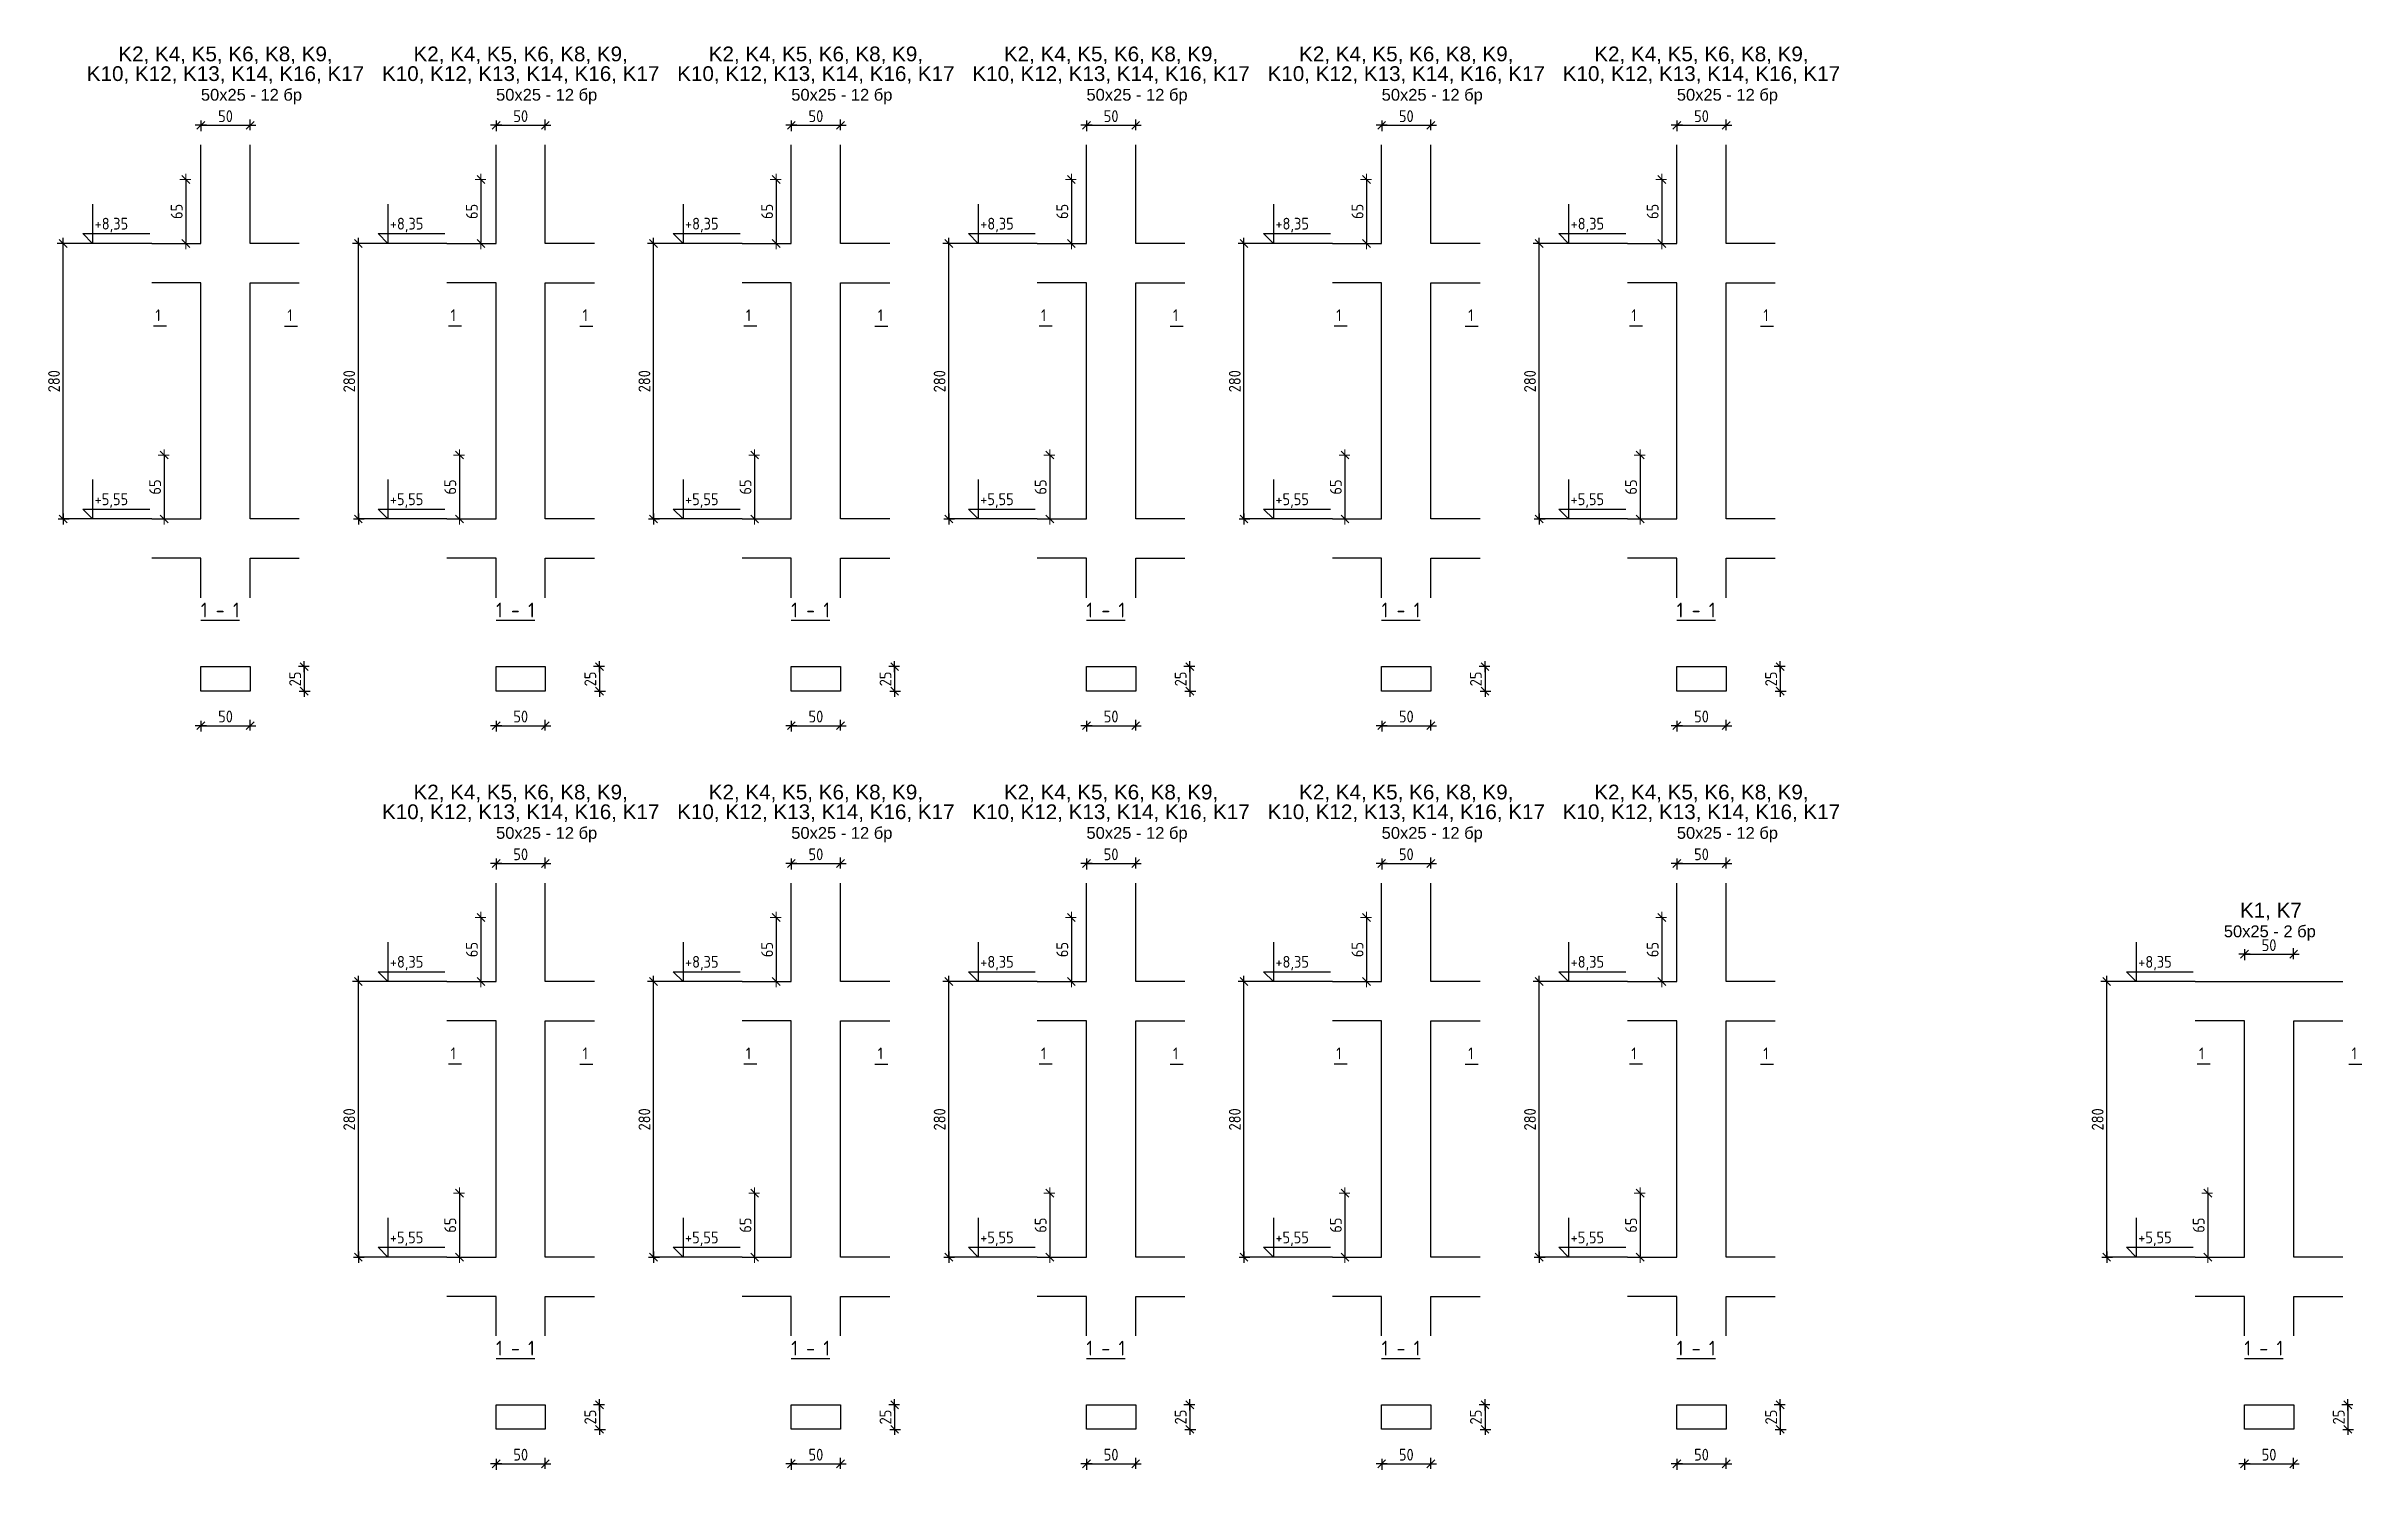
# Model space of a CAD drawing. Header units: millimetres. Extents: x 879 to 91735, y -13728 to 454.
# Drawn here: x 879 to 3233, y -3710 to -2264 of the extents above; entities that cross this region are included whole.
import ezdxf
from ezdxf.enums import TextEntityAlignment as Align

# ---------------------------------------------------------------- set-up
doc = ezdxf.new("R2010")
doc.units = ezdxf.units.MM
for name, color, linetype, lineweight in [('1K_arm_koti', 5, 'Continuous', 20), ('1K_koti_razrezi', 3, 'Continuous', 25), ('1K_text-koloni', 3, 'Continuous', 35)]:
    doc.layers.add(name, color=color, linetype=linetype, lineweight=lineweight)
for name, color, linetype in [('1K_SHA', 134, 'Continuous'), ('KTX', 1, 'Continuous'), ('KTXTXT', 4, 'Continuous')]:
    doc.layers.add(name, color=color, linetype=linetype)
doc.styles.add('DIM', font='romans.shx', dxfattribs={"width": 0.85})
doc.styles.add('Z1', font='ARIAL.TTF')
doc.dimstyles.new('RAZR1', dxfattribs={"dimtxt": 12, "dimasz": 1, "dimexe": 0.3, "dimexo": 0, "dimgap": 0, "dimtad": 0, "dimrnd": 0.1, "dimzin": 14, "dimdsep": 46, "dimtxsty": 'DIM', "dimblk": 'DIM2', "dimcen": 0.09, "dimse1": 1, "dimse2": 1, "dimclrd": 256, "dimclre": 256, "dimclrt": 41, "dimadec": 8, "dimazin": 0, "dimtfac": 2.307692, "dimtix": 1, "dimtmove": 2, "dimatfit": 3, "dimldrblk": 'DIM2', "dimfxl": 0, "dimtvp": 0.769231, "dimtolj": 1, "dimtzin": 14, "dimarcsym": 0})

msp = doc.modelspace()

# ---------------------------------------------------------------- texts
at = {"layer": '1K_text-koloni', "style": 'Z1'}
for s, p in [('K2, K4, K5, K6, K8, K9,', (1061.564, -2264.251)), ('K2, K4, K5, K6, K8, K9,', (1361.564, -2264.251)), ('K2, K4, K5, K6, K8, K9,', (1661.564, -2264.251)), ('K2, K4, K5, K6, K8, K9,', (1961.564, -2264.251)), ('K2, K4, K5, K6, K8, K9,', (2261.564, -2264.251)), ('K2, K4, K5, K6, K8, K9,', (2561.564, -2264.251)), ('K10, K12, K13, K14, K16, K17', (1061.564, -2284.251)), ('K10, K12, K13, K14, K16, K17', (1361.564, -2284.251)), ('K10, K12, K13, K14, K16, K17', (1661.564, -2284.251)), ('K10, K12, K13, K14, K16, K17', (1961.564, -2284.251)), ('K10, K12, K13, K14, K16, K17', (2261.564, -2284.251)), ('K10, K12, K13, K14, K16, K17', (2561.564, -2284.251)), ('K10, K12, K13, K14, K16, K17', (1361.564, -3034.251)), ('K2, K4, K5, K6, K8, K9,', (1361.564, -3014.251)), ('K10, K12, K13, K14, K16, K17', (1661.564, -3034.251)), ('K2, K4, K5, K6, K8, K9,', (1661.564, -3014.251)), ('K10, K12, K13, K14, K16, K17', (1961.564, -3034.251)), ('K2, K4, K5, K6, K8, K9,', (1961.564, -3014.251)), ('K10, K12, K13, K14, K16, K17', (2261.564, -3034.251)), ('K2, K4, K5, K6, K8, K9,', (2261.564, -3014.251)), ('K10, K12, K13, K14, K16, K17', (2561.564, -3034.251)), ('K2, K4, K5, K6, K8, K9,', (2561.564, -3014.251)), ('K1, K7', (3140.279, -3134.251))]:
    msp.add_text(s, height=15, dxfattribs=at).set_placement(p, align=Align.TOP_CENTER)
for s, p in [('50x25 - 12 бр', (1036.564, -2319.251)), ('50x25 - 12 бр', (1336.564, -2319.251)), ('50x25 - 12 бр', (1636.564, -2319.251)), ('50x25 - 12 бр', (1936.564, -2319.251)), ('50x25 - 12 бр', (2236.564, -2319.251)), ('50x25 - 12 бр', (2536.564, -2319.251)), ('50x25 - 12 бр', (1336.564, -3069.251)), ('50x25 - 12 бр', (1636.564, -3069.251)), ('50x25 - 12 бр', (1936.564, -3069.251)), ('50x25 - 12 бр', (2236.564, -3069.251)), ('50x25 - 12 бр', (2536.564, -3069.251)), ('50x25 - 2 бр', (3092.459, -3169.251))]:
    msp.add_text(s, height=12, dxfattribs=at).set_placement(p)
at = {"layer": 'KTXTXT', "style": 'DIM', "width": 0.85}
for s, height, p in [('+8,35', 12, (928.564, -2450.251)), ('+8,35', 12, (1228.564, -2450.251)), ('+8,35', 12, (1528.564, -2450.251)), ('+8,35', 12, (1828.564, -2450.251)), ('+8,35', 12, (2128.564, -2450.251)), ('+8,35', 12, (2428.564, -2450.251)), ('1', 12, (990.364, -2543.251)), ('1', 12, (1124.507, -2543.251)), ('1', 12, (1290.364, -2543.251)), ('1', 12, (1424.507, -2543.251)), ('1', 12, (1590.364, -2543.251)), ('1', 12, (1724.507, -2543.251)), ('1', 12, (1890.364, -2543.251)), ('1', 12, (2024.507, -2543.251)), ('1', 12, (2190.364, -2543.251)), ('1', 12, (2324.507, -2543.251)), ('1', 12, (2490.364, -2543.251)), ('1', 12, (2624.507, -2543.251)), ('+5,55', 12, (928.564, -2730.251)), ('+5,55', 12, (1228.564, -2730.251)), ('+5,55', 12, (1528.564, -2730.251)), ('+5,55', 12, (1828.564, -2730.251)), ('+5,55', 12, (2128.564, -2730.251)), ('+5,55', 12, (2428.564, -2730.251)), ('%%U1 - 1', 15, (1036.564, -2844.251)), ('%%U1 - 1', 15, (1336.564, -2844.251)), ('%%U1 - 1', 15, (1636.564, -2844.251)), ('%%U1 - 1', 15, (1936.564, -2844.251)), ('%%U1 - 1', 15, (2236.564, -2844.251)), ('%%U1 - 1', 15, (2536.564, -2844.251)), ('+8,35', 12, (1228.564, -3200.251)), ('+8,35', 12, (1528.564, -3200.251)), ('+8,35', 12, (1828.564, -3200.251)), ('+8,35', 12, (2128.564, -3200.251)), ('+8,35', 12, (2428.564, -3200.251)), ('+8,35', 12, (3005.447, -3200.251)), ('1', 12, (1290.364, -3293.251)), ('1', 12, (1424.507, -3293.251)), ('1', 12, (1590.364, -3293.251)), ('1', 12, (1724.507, -3293.251)), ('1', 12, (1890.364, -3293.251)), ('1', 12, (2024.507, -3293.251)), ('1', 12, (2190.364, -3293.251)), ('1', 12, (2324.507, -3293.251)), ('1', 12, (2490.364, -3293.251)), ('1', 12, (2624.507, -3293.251)), ('1', 12, (3067.247, -3293.251)), ('1', 12, (3222.304, -3293.251)), ('+5,55', 12, (1228.564, -3480.251)), ('+5,55', 12, (1528.564, -3480.251)), ('+5,55', 12, (1828.564, -3480.251)), ('+5,55', 12, (2128.564, -3480.251)), ('+5,55', 12, (2428.564, -3480.251)), ('+5,55', 12, (3005.447, -3480.251)), ('%%U1 - 1', 15, (1336.564, -3594.251)), ('%%U1 - 1', 15, (1636.564, -3594.251)), ('%%U1 - 1', 15, (1936.564, -3594.251)), ('%%U1 - 1', 15, (2236.564, -3594.251)), ('%%U1 - 1', 15, (2536.564, -3594.251)), ('%%U1 - 1', 15, (3113.447, -3594.251))]:
    msp.add_text(s, height=height, dxfattribs=at).set_placement(p)

# ---------------------------------------------------------------- blocks, each defined once
blk = doc.blocks.new('DIM2')
for p, q in [((-5.7, 0), (5.7, 0)), ((4, 4), (-4, -4)), ((0, -5), (0, 6))]:
    blk.add_line(p, q)
blk = doc.blocks.new('*D195')
at = {"layer": '1K_koti_razrezi', "lineweight": -2}
blk.add_line((2537.6, -3704.3), (2585.6, -3704.3), dxfattribs=at)
at = {"layer": 'Defpoints', "color": 0}
for p in [(2536.6, -3669.3), (2586.6, -3669.3), (2586.6, -3704.3)]:
    blk.add_point(p, dxfattribs=at)
at = {"layer": '1K_koti_razrezi', "lineweight": -2, "rotation": 180}
blk.add_blockref('DIM2', (2536.6, -3704.3), dxfattribs=at)
at = {"layer": '1K_koti_razrezi', "lineweight": -2}
blk.add_blockref('DIM2', (2586.6, -3704.3), dxfattribs=at)
at = {"layer": '1K_koti_razrezi', "color": 41, "insert": (2561.6, -3695), "char_height": 12, "attachment_point": 5, "style": 'DIM'}
blk.add_mtext('\\A1;50', dxfattribs=at)
blk = doc.blocks.new('*D196')
at = {"layer": '1K_koti_razrezi', "lineweight": -2}
blk.add_line((2641.6, -3645.3), (2641.6, -3668.3), dxfattribs=at)
at = {"layer": 'Defpoints', "color": 0}
for p in [(2586.6, -3644.3), (2586.6, -3669.3), (2641.6, -3669.3)]:
    blk.add_point(p, dxfattribs=at)
at = {"layer": '1K_koti_razrezi', "lineweight": -2}
for p, rotation in [((2641.6, -3644.3), 90), ((2641.6, -3669.3), 270)]:
    blk.add_blockref('DIM2', p, dxfattribs=dict(at, rotation=rotation))
at = {"layer": '1K_koti_razrezi', "color": 41, "insert": (2632.3, -3656.8), "char_height": 12, "attachment_point": 5, "rotation": 90, "style": 'DIM'}
blk.add_mtext('\\A1;25', dxfattribs=at)
blk = doc.blocks.new('*D197')
at = {"layer": '1K_koti_razrezi', "lineweight": -2}
blk.add_line((2537.6, -3094.3), (2585.6, -3094.3), dxfattribs=at)
at = {"layer": 'Defpoints', "color": 0}
for p in [(2586.6, -3094.3), (2536.6, -3214.3), (2586.6, -3214.3)]:
    blk.add_point(p, dxfattribs=at)
at = {"layer": '1K_koti_razrezi', "lineweight": -2, "rotation": 180}
blk.add_blockref('DIM2', (2536.6, -3094.3), dxfattribs=at)
at = {"layer": '1K_koti_razrezi', "lineweight": -2}
blk.add_blockref('DIM2', (2586.6, -3094.3), dxfattribs=at)
at = {"layer": '1K_koti_razrezi', "color": 41, "insert": (2561.6, -3085), "char_height": 12, "attachment_point": 5, "style": 'DIM'}
blk.add_mtext('\\A1;50', dxfattribs=at)
blk = doc.blocks.new('*D198')
at = {"layer": '1K_koti_razrezi', "lineweight": -2}
blk.add_line((2396.6, -3493.3), (2396.6, -3215.3), dxfattribs=at)
at = {"layer": 'Defpoints', "color": 0}
for p in [(2396.6, -3214.3), (2486.6, -3214.3), (2486.6, -3494.3)]:
    blk.add_point(p, dxfattribs=at)
at = {"layer": '1K_koti_razrezi', "lineweight": -2}
for p, rotation in [((2396.6, -3214.3), 90), ((2396.6, -3494.3), 270)]:
    blk.add_blockref('DIM2', p, dxfattribs=dict(at, rotation=rotation))
at = {"layer": '1K_koti_razrezi', "color": 41, "insert": (2387.3, -3354.3), "char_height": 12, "attachment_point": 5, "rotation": 90, "style": 'DIM'}
blk.add_mtext('\\A1;280', dxfattribs=at)
blk = doc.blocks.new('*D199')
at = {"layer": '1K_arm_koti', "lineweight": -2}
blk.add_line((2521.2, -3150.3), (2521.2, -3213.3), dxfattribs=at)
at = {"layer": 'Defpoints', "color": 0}
for p in [(2539.1, -3149.3), (2521.2, -3214.3), (2536.6, -3214.3)]:
    blk.add_point(p, dxfattribs=at)
at = {"layer": '1K_arm_koti', "lineweight": -2}
for p, rotation in [((2521.2, -3149.3), 90), ((2521.2, -3214.3), 270)]:
    blk.add_blockref('DIM2', p, dxfattribs=dict(at, rotation=rotation))
at = {"layer": '1K_arm_koti', "color": 41, "insert": (2512, -3181.8), "char_height": 12, "attachment_point": 5, "rotation": 90, "style": 'DIM'}
blk.add_mtext('\\A1;65', dxfattribs=at)
blk = doc.blocks.new('*D200')
at = {"layer": '1K_arm_koti', "lineweight": -2}
blk.add_line((2499.3, -3430.3), (2499.3, -3493.3), dxfattribs=at)
at = {"layer": 'Defpoints', "color": 0}
for p in [(2538.1, -3429.3), (2499.3, -3494.3), (2536.6, -3494.3)]:
    blk.add_point(p, dxfattribs=at)
at = {"layer": '1K_arm_koti', "lineweight": -2}
for p, rotation in [((2499.3, -3429.3), 90), ((2499.3, -3494.3), 270)]:
    blk.add_blockref('DIM2', p, dxfattribs=dict(at, rotation=rotation))
at = {"layer": '1K_arm_koti', "color": 41, "insert": (2490, -3461.8), "char_height": 12, "attachment_point": 5, "rotation": 90, "style": 'DIM'}
blk.add_mtext('\\A1;65', dxfattribs=at)
blk = doc.blocks.new('*D201')
at = {"layer": '1K_koti_razrezi', "lineweight": -2}
blk.add_line((2237.6, -3704.3), (2285.6, -3704.3), dxfattribs=at)
at = {"layer": 'Defpoints', "color": 0}
for p in [(2236.6, -3669.3), (2286.6, -3669.3), (2286.6, -3704.3)]:
    blk.add_point(p, dxfattribs=at)
at = {"layer": '1K_koti_razrezi', "lineweight": -2, "rotation": 180}
blk.add_blockref('DIM2', (2236.6, -3704.3), dxfattribs=at)
at = {"layer": '1K_koti_razrezi', "lineweight": -2}
blk.add_blockref('DIM2', (2286.6, -3704.3), dxfattribs=at)
at = {"layer": '1K_koti_razrezi', "color": 41, "insert": (2261.6, -3695), "char_height": 12, "attachment_point": 5, "style": 'DIM'}
blk.add_mtext('\\A1;50', dxfattribs=at)
blk = doc.blocks.new('*D202')
at = {"layer": '1K_koti_razrezi', "lineweight": -2}
blk.add_line((2341.6, -3645.3), (2341.6, -3668.3), dxfattribs=at)
at = {"layer": 'Defpoints', "color": 0}
for p in [(2286.6, -3644.3), (2286.6, -3669.3), (2341.6, -3669.3)]:
    blk.add_point(p, dxfattribs=at)
at = {"layer": '1K_koti_razrezi', "lineweight": -2}
for p, rotation in [((2341.6, -3644.3), 90), ((2341.6, -3669.3), 270)]:
    blk.add_blockref('DIM2', p, dxfattribs=dict(at, rotation=rotation))
at = {"layer": '1K_koti_razrezi', "color": 41, "insert": (2332.3, -3656.8), "char_height": 12, "attachment_point": 5, "rotation": 90, "style": 'DIM'}
blk.add_mtext('\\A1;25', dxfattribs=at)
blk = doc.blocks.new('*D203')
at = {"layer": '1K_koti_razrezi', "lineweight": -2}
blk.add_line((2237.6, -3094.3), (2285.6, -3094.3), dxfattribs=at)
at = {"layer": 'Defpoints', "color": 0}
for p in [(2286.6, -3094.3), (2236.6, -3214.3), (2286.6, -3214.3)]:
    blk.add_point(p, dxfattribs=at)
at = {"layer": '1K_koti_razrezi', "lineweight": -2, "rotation": 180}
blk.add_blockref('DIM2', (2236.6, -3094.3), dxfattribs=at)
at = {"layer": '1K_koti_razrezi', "lineweight": -2}
blk.add_blockref('DIM2', (2286.6, -3094.3), dxfattribs=at)
at = {"layer": '1K_koti_razrezi', "color": 41, "insert": (2261.6, -3085), "char_height": 12, "attachment_point": 5, "style": 'DIM'}
blk.add_mtext('\\A1;50', dxfattribs=at)
blk = doc.blocks.new('*D204')
at = {"layer": '1K_koti_razrezi', "lineweight": -2}
blk.add_line((2096.6, -3493.3), (2096.6, -3215.3), dxfattribs=at)
at = {"layer": 'Defpoints', "color": 0}
for p in [(2096.6, -3214.3), (2186.6, -3214.3), (2186.6, -3494.3)]:
    blk.add_point(p, dxfattribs=at)
at = {"layer": '1K_koti_razrezi', "lineweight": -2}
for p, rotation in [((2096.6, -3214.3), 90), ((2096.6, -3494.3), 270)]:
    blk.add_blockref('DIM2', p, dxfattribs=dict(at, rotation=rotation))
at = {"layer": '1K_koti_razrezi', "color": 41, "insert": (2087.3, -3354.3), "char_height": 12, "attachment_point": 5, "rotation": 90, "style": 'DIM'}
blk.add_mtext('\\A1;280', dxfattribs=at)
blk = doc.blocks.new('*D205')
at = {"layer": '1K_arm_koti', "lineweight": -2}
blk.add_line((2221.2, -3150.3), (2221.2, -3213.3), dxfattribs=at)
at = {"layer": 'Defpoints', "color": 0}
for p in [(2239.1, -3149.3), (2221.2, -3214.3), (2236.6, -3214.3)]:
    blk.add_point(p, dxfattribs=at)
at = {"layer": '1K_arm_koti', "lineweight": -2}
for p, rotation in [((2221.2, -3149.3), 90), ((2221.2, -3214.3), 270)]:
    blk.add_blockref('DIM2', p, dxfattribs=dict(at, rotation=rotation))
at = {"layer": '1K_arm_koti', "color": 41, "insert": (2212, -3181.8), "char_height": 12, "attachment_point": 5, "rotation": 90, "style": 'DIM'}
blk.add_mtext('\\A1;65', dxfattribs=at)
blk = doc.blocks.new('*D206')
at = {"layer": '1K_arm_koti', "lineweight": -2}
blk.add_line((2199.3, -3430.3), (2199.3, -3493.3), dxfattribs=at)
at = {"layer": 'Defpoints', "color": 0}
for p in [(2238.1, -3429.3), (2199.3, -3494.3), (2236.6, -3494.3)]:
    blk.add_point(p, dxfattribs=at)
at = {"layer": '1K_arm_koti', "lineweight": -2}
for p, rotation in [((2199.3, -3429.3), 90), ((2199.3, -3494.3), 270)]:
    blk.add_blockref('DIM2', p, dxfattribs=dict(at, rotation=rotation))
at = {"layer": '1K_arm_koti', "color": 41, "insert": (2190, -3461.8), "char_height": 12, "attachment_point": 5, "rotation": 90, "style": 'DIM'}
blk.add_mtext('\\A1;65', dxfattribs=at)
blk = doc.blocks.new('*D207')
at = {"layer": '1K_koti_razrezi', "lineweight": -2}
blk.add_line((1937.6, -3704.3), (1985.6, -3704.3), dxfattribs=at)
at = {"layer": 'Defpoints', "color": 0}
for p in [(1936.6, -3669.3), (1986.6, -3669.3), (1986.6, -3704.3)]:
    blk.add_point(p, dxfattribs=at)
at = {"layer": '1K_koti_razrezi', "lineweight": -2, "rotation": 180}
blk.add_blockref('DIM2', (1936.6, -3704.3), dxfattribs=at)
at = {"layer": '1K_koti_razrezi', "lineweight": -2}
blk.add_blockref('DIM2', (1986.6, -3704.3), dxfattribs=at)
at = {"layer": '1K_koti_razrezi', "color": 41, "insert": (1961.6, -3695), "char_height": 12, "attachment_point": 5, "style": 'DIM'}
blk.add_mtext('\\A1;50', dxfattribs=at)
blk = doc.blocks.new('*D208')
at = {"layer": '1K_koti_razrezi', "lineweight": -2}
blk.add_line((2041.6, -3645.3), (2041.6, -3668.3), dxfattribs=at)
at = {"layer": 'Defpoints', "color": 0}
for p in [(1986.6, -3644.3), (1986.6, -3669.3), (2041.6, -3669.3)]:
    blk.add_point(p, dxfattribs=at)
at = {"layer": '1K_koti_razrezi', "lineweight": -2}
for p, rotation in [((2041.6, -3644.3), 90), ((2041.6, -3669.3), 270)]:
    blk.add_blockref('DIM2', p, dxfattribs=dict(at, rotation=rotation))
at = {"layer": '1K_koti_razrezi', "color": 41, "insert": (2032.3, -3656.8), "char_height": 12, "attachment_point": 5, "rotation": 90, "style": 'DIM'}
blk.add_mtext('\\A1;25', dxfattribs=at)
blk = doc.blocks.new('*D209')
at = {"layer": '1K_koti_razrezi', "lineweight": -2}
blk.add_line((1937.6, -3094.3), (1985.6, -3094.3), dxfattribs=at)
at = {"layer": 'Defpoints', "color": 0}
for p in [(1986.6, -3094.3), (1936.6, -3214.3), (1986.6, -3214.3)]:
    blk.add_point(p, dxfattribs=at)
at = {"layer": '1K_koti_razrezi', "lineweight": -2, "rotation": 180}
blk.add_blockref('DIM2', (1936.6, -3094.3), dxfattribs=at)
at = {"layer": '1K_koti_razrezi', "lineweight": -2}
blk.add_blockref('DIM2', (1986.6, -3094.3), dxfattribs=at)
at = {"layer": '1K_koti_razrezi', "color": 41, "insert": (1961.6, -3085), "char_height": 12, "attachment_point": 5, "style": 'DIM'}
blk.add_mtext('\\A1;50', dxfattribs=at)
blk = doc.blocks.new('*D210')
at = {"layer": '1K_koti_razrezi', "lineweight": -2}
blk.add_line((1796.6, -3493.3), (1796.6, -3215.3), dxfattribs=at)
at = {"layer": 'Defpoints', "color": 0}
for p in [(1796.6, -3214.3), (1886.6, -3214.3), (1886.6, -3494.3)]:
    blk.add_point(p, dxfattribs=at)
at = {"layer": '1K_koti_razrezi', "lineweight": -2}
for p, rotation in [((1796.6, -3214.3), 90), ((1796.6, -3494.3), 270)]:
    blk.add_blockref('DIM2', p, dxfattribs=dict(at, rotation=rotation))
at = {"layer": '1K_koti_razrezi', "color": 41, "insert": (1787.3, -3354.3), "char_height": 12, "attachment_point": 5, "rotation": 90, "style": 'DIM'}
blk.add_mtext('\\A1;280', dxfattribs=at)
blk = doc.blocks.new('*D211')
at = {"layer": '1K_arm_koti', "lineweight": -2}
blk.add_line((1921.2, -3150.3), (1921.2, -3213.3), dxfattribs=at)
at = {"layer": 'Defpoints', "color": 0}
for p in [(1939.1, -3149.3), (1921.2, -3214.3), (1936.6, -3214.3)]:
    blk.add_point(p, dxfattribs=at)
at = {"layer": '1K_arm_koti', "lineweight": -2}
for p, rotation in [((1921.2, -3149.3), 90), ((1921.2, -3214.3), 270)]:
    blk.add_blockref('DIM2', p, dxfattribs=dict(at, rotation=rotation))
at = {"layer": '1K_arm_koti', "color": 41, "insert": (1912, -3181.8), "char_height": 12, "attachment_point": 5, "rotation": 90, "style": 'DIM'}
blk.add_mtext('\\A1;65', dxfattribs=at)
blk = doc.blocks.new('*D212')
at = {"layer": '1K_arm_koti', "lineweight": -2}
blk.add_line((1899.3, -3430.3), (1899.3, -3493.3), dxfattribs=at)
at = {"layer": 'Defpoints', "color": 0}
for p in [(1938.1, -3429.3), (1899.3, -3494.3), (1936.6, -3494.3)]:
    blk.add_point(p, dxfattribs=at)
at = {"layer": '1K_arm_koti', "lineweight": -2}
for p, rotation in [((1899.3, -3429.3), 90), ((1899.3, -3494.3), 270)]:
    blk.add_blockref('DIM2', p, dxfattribs=dict(at, rotation=rotation))
at = {"layer": '1K_arm_koti', "color": 41, "insert": (1890, -3461.8), "char_height": 12, "attachment_point": 5, "rotation": 90, "style": 'DIM'}
blk.add_mtext('\\A1;65', dxfattribs=at)
blk = doc.blocks.new('*D213')
at = {"layer": '1K_koti_razrezi', "lineweight": -2}
blk.add_line((1637.6, -3704.3), (1685.6, -3704.3), dxfattribs=at)
at = {"layer": 'Defpoints', "color": 0}
for p in [(1636.6, -3669.3), (1686.6, -3669.3), (1686.6, -3704.3)]:
    blk.add_point(p, dxfattribs=at)
at = {"layer": '1K_koti_razrezi', "lineweight": -2, "rotation": 180}
blk.add_blockref('DIM2', (1636.6, -3704.3), dxfattribs=at)
at = {"layer": '1K_koti_razrezi', "lineweight": -2}
blk.add_blockref('DIM2', (1686.6, -3704.3), dxfattribs=at)
at = {"layer": '1K_koti_razrezi', "color": 41, "insert": (1661.6, -3695), "char_height": 12, "attachment_point": 5, "style": 'DIM'}
blk.add_mtext('\\A1;50', dxfattribs=at)
blk = doc.blocks.new('*D214')
at = {"layer": '1K_koti_razrezi', "lineweight": -2}
blk.add_line((1741.6, -3645.3), (1741.6, -3668.3), dxfattribs=at)
at = {"layer": 'Defpoints', "color": 0}
for p in [(1686.6, -3644.3), (1686.6, -3669.3), (1741.6, -3669.3)]:
    blk.add_point(p, dxfattribs=at)
at = {"layer": '1K_koti_razrezi', "lineweight": -2}
for p, rotation in [((1741.6, -3644.3), 90), ((1741.6, -3669.3), 270)]:
    blk.add_blockref('DIM2', p, dxfattribs=dict(at, rotation=rotation))
at = {"layer": '1K_koti_razrezi', "color": 41, "insert": (1732.3, -3656.8), "char_height": 12, "attachment_point": 5, "rotation": 90, "style": 'DIM'}
blk.add_mtext('\\A1;25', dxfattribs=at)
blk = doc.blocks.new('*D215')
at = {"layer": '1K_koti_razrezi', "lineweight": -2}
blk.add_line((1637.6, -3094.3), (1685.6, -3094.3), dxfattribs=at)
at = {"layer": 'Defpoints', "color": 0}
for p in [(1686.6, -3094.3), (1636.6, -3214.3), (1686.6, -3214.3)]:
    blk.add_point(p, dxfattribs=at)
at = {"layer": '1K_koti_razrezi', "lineweight": -2, "rotation": 180}
blk.add_blockref('DIM2', (1636.6, -3094.3), dxfattribs=at)
at = {"layer": '1K_koti_razrezi', "lineweight": -2}
blk.add_blockref('DIM2', (1686.6, -3094.3), dxfattribs=at)
at = {"layer": '1K_koti_razrezi', "color": 41, "insert": (1661.6, -3085), "char_height": 12, "attachment_point": 5, "style": 'DIM'}
blk.add_mtext('\\A1;50', dxfattribs=at)
blk = doc.blocks.new('*D216')
at = {"layer": '1K_koti_razrezi', "lineweight": -2}
blk.add_line((1496.6, -3493.3), (1496.6, -3215.3), dxfattribs=at)
at = {"layer": 'Defpoints', "color": 0}
for p in [(1496.6, -3214.3), (1586.6, -3214.3), (1586.6, -3494.3)]:
    blk.add_point(p, dxfattribs=at)
at = {"layer": '1K_koti_razrezi', "lineweight": -2}
for p, rotation in [((1496.6, -3214.3), 90), ((1496.6, -3494.3), 270)]:
    blk.add_blockref('DIM2', p, dxfattribs=dict(at, rotation=rotation))
at = {"layer": '1K_koti_razrezi', "color": 41, "insert": (1487.3, -3354.3), "char_height": 12, "attachment_point": 5, "rotation": 90, "style": 'DIM'}
blk.add_mtext('\\A1;280', dxfattribs=at)
blk = doc.blocks.new('*D217')
at = {"layer": '1K_arm_koti', "lineweight": -2}
blk.add_line((1621.2, -3150.3), (1621.2, -3213.3), dxfattribs=at)
at = {"layer": 'Defpoints', "color": 0}
for p in [(1639.1, -3149.3), (1621.2, -3214.3), (1636.6, -3214.3)]:
    blk.add_point(p, dxfattribs=at)
at = {"layer": '1K_arm_koti', "lineweight": -2}
for p, rotation in [((1621.2, -3149.3), 90), ((1621.2, -3214.3), 270)]:
    blk.add_blockref('DIM2', p, dxfattribs=dict(at, rotation=rotation))
at = {"layer": '1K_arm_koti', "color": 41, "insert": (1612, -3181.8), "char_height": 12, "attachment_point": 5, "rotation": 90, "style": 'DIM'}
blk.add_mtext('\\A1;65', dxfattribs=at)
blk = doc.blocks.new('*D218')
at = {"layer": '1K_arm_koti', "lineweight": -2}
blk.add_line((1599.3, -3430.3), (1599.3, -3493.3), dxfattribs=at)
at = {"layer": 'Defpoints', "color": 0}
for p in [(1638.1, -3429.3), (1599.3, -3494.3), (1636.6, -3494.3)]:
    blk.add_point(p, dxfattribs=at)
at = {"layer": '1K_arm_koti', "lineweight": -2}
for p, rotation in [((1599.3, -3429.3), 90), ((1599.3, -3494.3), 270)]:
    blk.add_blockref('DIM2', p, dxfattribs=dict(at, rotation=rotation))
at = {"layer": '1K_arm_koti', "color": 41, "insert": (1590, -3461.8), "char_height": 12, "attachment_point": 5, "rotation": 90, "style": 'DIM'}
blk.add_mtext('\\A1;65', dxfattribs=at)
blk = doc.blocks.new('*D219')
at = {"layer": '1K_koti_razrezi', "lineweight": -2}
blk.add_line((1337.6, -3704.3), (1385.6, -3704.3), dxfattribs=at)
at = {"layer": 'Defpoints', "color": 0}
for p in [(1336.6, -3669.3), (1386.6, -3669.3), (1386.6, -3704.3)]:
    blk.add_point(p, dxfattribs=at)
at = {"layer": '1K_koti_razrezi', "lineweight": -2, "rotation": 180}
blk.add_blockref('DIM2', (1336.6, -3704.3), dxfattribs=at)
at = {"layer": '1K_koti_razrezi', "lineweight": -2}
blk.add_blockref('DIM2', (1386.6, -3704.3), dxfattribs=at)
at = {"layer": '1K_koti_razrezi', "color": 41, "insert": (1361.6, -3695), "char_height": 12, "attachment_point": 5, "style": 'DIM'}
blk.add_mtext('\\A1;50', dxfattribs=at)
blk = doc.blocks.new('*D220')
at = {"layer": '1K_koti_razrezi', "lineweight": -2}
blk.add_line((1441.6, -3645.3), (1441.6, -3668.3), dxfattribs=at)
at = {"layer": 'Defpoints', "color": 0}
for p in [(1386.6, -3644.3), (1386.6, -3669.3), (1441.6, -3669.3)]:
    blk.add_point(p, dxfattribs=at)
at = {"layer": '1K_koti_razrezi', "lineweight": -2}
for p, rotation in [((1441.6, -3644.3), 90), ((1441.6, -3669.3), 270)]:
    blk.add_blockref('DIM2', p, dxfattribs=dict(at, rotation=rotation))
at = {"layer": '1K_koti_razrezi', "color": 41, "insert": (1432.3, -3656.8), "char_height": 12, "attachment_point": 5, "rotation": 90, "style": 'DIM'}
blk.add_mtext('\\A1;25', dxfattribs=at)
blk = doc.blocks.new('*D221')
at = {"layer": '1K_koti_razrezi', "lineweight": -2}
blk.add_line((1337.6, -3094.3), (1385.6, -3094.3), dxfattribs=at)
at = {"layer": 'Defpoints', "color": 0}
for p in [(1386.6, -3094.3), (1336.6, -3214.3), (1386.6, -3214.3)]:
    blk.add_point(p, dxfattribs=at)
at = {"layer": '1K_koti_razrezi', "lineweight": -2, "rotation": 180}
blk.add_blockref('DIM2', (1336.6, -3094.3), dxfattribs=at)
at = {"layer": '1K_koti_razrezi', "lineweight": -2}
blk.add_blockref('DIM2', (1386.6, -3094.3), dxfattribs=at)
at = {"layer": '1K_koti_razrezi', "color": 41, "insert": (1361.6, -3085), "char_height": 12, "attachment_point": 5, "style": 'DIM'}
blk.add_mtext('\\A1;50', dxfattribs=at)
blk = doc.blocks.new('*D222')
at = {"layer": '1K_koti_razrezi', "lineweight": -2}
blk.add_line((1196.6, -3493.3), (1196.6, -3215.3), dxfattribs=at)
at = {"layer": 'Defpoints', "color": 0}
for p in [(1196.6, -3214.3), (1286.6, -3214.3), (1286.6, -3494.3)]:
    blk.add_point(p, dxfattribs=at)
at = {"layer": '1K_koti_razrezi', "lineweight": -2}
for p, rotation in [((1196.6, -3214.3), 90), ((1196.6, -3494.3), 270)]:
    blk.add_blockref('DIM2', p, dxfattribs=dict(at, rotation=rotation))
at = {"layer": '1K_koti_razrezi', "color": 41, "insert": (1187.3, -3354.3), "char_height": 12, "attachment_point": 5, "rotation": 90, "style": 'DIM'}
blk.add_mtext('\\A1;280', dxfattribs=at)
blk = doc.blocks.new('*D223')
at = {"layer": '1K_arm_koti', "lineweight": -2}
blk.add_line((1321.2, -3150.3), (1321.2, -3213.3), dxfattribs=at)
at = {"layer": 'Defpoints', "color": 0}
for p in [(1339.1, -3149.3), (1321.2, -3214.3), (1336.6, -3214.3)]:
    blk.add_point(p, dxfattribs=at)
at = {"layer": '1K_arm_koti', "lineweight": -2}
for p, rotation in [((1321.2, -3149.3), 90), ((1321.2, -3214.3), 270)]:
    blk.add_blockref('DIM2', p, dxfattribs=dict(at, rotation=rotation))
at = {"layer": '1K_arm_koti', "color": 41, "insert": (1312, -3181.8), "char_height": 12, "attachment_point": 5, "rotation": 90, "style": 'DIM'}
blk.add_mtext('\\A1;65', dxfattribs=at)
blk = doc.blocks.new('*D224')
at = {"layer": '1K_arm_koti', "lineweight": -2}
blk.add_line((1299.3, -3430.3), (1299.3, -3493.3), dxfattribs=at)
at = {"layer": 'Defpoints', "color": 0}
for p in [(1338.1, -3429.3), (1299.3, -3494.3), (1336.6, -3494.3)]:
    blk.add_point(p, dxfattribs=at)
at = {"layer": '1K_arm_koti', "lineweight": -2}
for p, rotation in [((1299.3, -3429.3), 90), ((1299.3, -3494.3), 270)]:
    blk.add_blockref('DIM2', p, dxfattribs=dict(at, rotation=rotation))
at = {"layer": '1K_arm_koti', "color": 41, "insert": (1290, -3461.8), "char_height": 12, "attachment_point": 5, "rotation": 90, "style": 'DIM'}
blk.add_mtext('\\A1;65', dxfattribs=at)
blk = doc.blocks.new('*D225')
at = {"layer": '1K_koti_razrezi', "lineweight": -2}
blk.add_line((2537.6, -2954.3), (2585.6, -2954.3), dxfattribs=at)
at = {"layer": 'Defpoints', "color": 0}
for p in [(2536.6, -2919.3), (2586.6, -2919.3), (2586.6, -2954.3)]:
    blk.add_point(p, dxfattribs=at)
at = {"layer": '1K_koti_razrezi', "lineweight": -2, "rotation": 180}
blk.add_blockref('DIM2', (2536.6, -2954.3), dxfattribs=at)
at = {"layer": '1K_koti_razrezi', "lineweight": -2}
blk.add_blockref('DIM2', (2586.6, -2954.3), dxfattribs=at)
at = {"layer": '1K_koti_razrezi', "color": 41, "insert": (2561.6, -2945), "char_height": 12, "attachment_point": 5, "style": 'DIM'}
blk.add_mtext('\\A1;50', dxfattribs=at)
blk = doc.blocks.new('*D226')
at = {"layer": '1K_koti_razrezi', "lineweight": -2}
blk.add_line((2641.6, -2895.3), (2641.6, -2918.3), dxfattribs=at)
at = {"layer": 'Defpoints', "color": 0}
for p in [(2586.6, -2894.3), (2586.6, -2919.3), (2641.6, -2919.3)]:
    blk.add_point(p, dxfattribs=at)
at = {"layer": '1K_koti_razrezi', "lineweight": -2}
for p, rotation in [((2641.6, -2894.3), 90), ((2641.6, -2919.3), 270)]:
    blk.add_blockref('DIM2', p, dxfattribs=dict(at, rotation=rotation))
at = {"layer": '1K_koti_razrezi', "color": 41, "insert": (2632.3, -2906.8), "char_height": 12, "attachment_point": 5, "rotation": 90, "style": 'DIM'}
blk.add_mtext('\\A1;25', dxfattribs=at)
blk = doc.blocks.new('*D227')
at = {"layer": '1K_koti_razrezi', "lineweight": -2}
blk.add_line((2537.6, -2344.3), (2585.6, -2344.3), dxfattribs=at)
at = {"layer": 'Defpoints', "color": 0}
for p in [(2586.6, -2344.3), (2536.6, -2464.3), (2586.6, -2464.3)]:
    blk.add_point(p, dxfattribs=at)
at = {"layer": '1K_koti_razrezi', "lineweight": -2, "rotation": 180}
blk.add_blockref('DIM2', (2536.6, -2344.3), dxfattribs=at)
at = {"layer": '1K_koti_razrezi', "lineweight": -2}
blk.add_blockref('DIM2', (2586.6, -2344.3), dxfattribs=at)
at = {"layer": '1K_koti_razrezi', "color": 41, "insert": (2561.6, -2335), "char_height": 12, "attachment_point": 5, "style": 'DIM'}
blk.add_mtext('\\A1;50', dxfattribs=at)
blk = doc.blocks.new('*D228')
at = {"layer": '1K_koti_razrezi', "lineweight": -2}
blk.add_line((2396.6, -2743.3), (2396.6, -2465.3), dxfattribs=at)
at = {"layer": 'Defpoints', "color": 0}
for p in [(2396.6, -2464.3), (2486.6, -2464.3), (2486.6, -2744.3)]:
    blk.add_point(p, dxfattribs=at)
at = {"layer": '1K_koti_razrezi', "lineweight": -2}
for p, rotation in [((2396.6, -2464.3), 90), ((2396.6, -2744.3), 270)]:
    blk.add_blockref('DIM2', p, dxfattribs=dict(at, rotation=rotation))
at = {"layer": '1K_koti_razrezi', "color": 41, "insert": (2387.3, -2604.3), "char_height": 12, "attachment_point": 5, "rotation": 90, "style": 'DIM'}
blk.add_mtext('\\A1;280', dxfattribs=at)
blk = doc.blocks.new('*D229')
at = {"layer": '1K_arm_koti', "lineweight": -2}
blk.add_line((2521.2, -2400.3), (2521.2, -2463.3), dxfattribs=at)
at = {"layer": 'Defpoints', "color": 0}
for p in [(2539.1, -2399.3), (2521.2, -2464.3), (2536.6, -2464.3)]:
    blk.add_point(p, dxfattribs=at)
at = {"layer": '1K_arm_koti', "lineweight": -2}
for p, rotation in [((2521.2, -2399.3), 90), ((2521.2, -2464.3), 270)]:
    blk.add_blockref('DIM2', p, dxfattribs=dict(at, rotation=rotation))
at = {"layer": '1K_arm_koti', "color": 41, "insert": (2512, -2431.8), "char_height": 12, "attachment_point": 5, "rotation": 90, "style": 'DIM'}
blk.add_mtext('\\A1;65', dxfattribs=at)
blk = doc.blocks.new('*D230')
at = {"layer": '1K_arm_koti', "lineweight": -2}
blk.add_line((2499.3, -2680.3), (2499.3, -2743.3), dxfattribs=at)
at = {"layer": 'Defpoints', "color": 0}
for p in [(2538.1, -2679.3), (2499.3, -2744.3), (2536.6, -2744.3)]:
    blk.add_point(p, dxfattribs=at)
at = {"layer": '1K_arm_koti', "lineweight": -2}
for p, rotation in [((2499.3, -2679.3), 90), ((2499.3, -2744.3), 270)]:
    blk.add_blockref('DIM2', p, dxfattribs=dict(at, rotation=rotation))
at = {"layer": '1K_arm_koti', "color": 41, "insert": (2490, -2711.8), "char_height": 12, "attachment_point": 5, "rotation": 90, "style": 'DIM'}
blk.add_mtext('\\A1;65', dxfattribs=at)
blk = doc.blocks.new('*D231')
at = {"layer": '1K_koti_razrezi', "lineweight": -2}
blk.add_line((2237.6, -2954.3), (2285.6, -2954.3), dxfattribs=at)
at = {"layer": 'Defpoints', "color": 0}
for p in [(2236.6, -2919.3), (2286.6, -2919.3), (2286.6, -2954.3)]:
    blk.add_point(p, dxfattribs=at)
at = {"layer": '1K_koti_razrezi', "lineweight": -2, "rotation": 180}
blk.add_blockref('DIM2', (2236.6, -2954.3), dxfattribs=at)
at = {"layer": '1K_koti_razrezi', "lineweight": -2}
blk.add_blockref('DIM2', (2286.6, -2954.3), dxfattribs=at)
at = {"layer": '1K_koti_razrezi', "color": 41, "insert": (2261.6, -2945), "char_height": 12, "attachment_point": 5, "style": 'DIM'}
blk.add_mtext('\\A1;50', dxfattribs=at)
blk = doc.blocks.new('*D232')
at = {"layer": '1K_koti_razrezi', "lineweight": -2}
blk.add_line((2341.6, -2895.3), (2341.6, -2918.3), dxfattribs=at)
at = {"layer": 'Defpoints', "color": 0}
for p in [(2286.6, -2894.3), (2286.6, -2919.3), (2341.6, -2919.3)]:
    blk.add_point(p, dxfattribs=at)
at = {"layer": '1K_koti_razrezi', "lineweight": -2}
for p, rotation in [((2341.6, -2894.3), 90), ((2341.6, -2919.3), 270)]:
    blk.add_blockref('DIM2', p, dxfattribs=dict(at, rotation=rotation))
at = {"layer": '1K_koti_razrezi', "color": 41, "insert": (2332.3, -2906.8), "char_height": 12, "attachment_point": 5, "rotation": 90, "style": 'DIM'}
blk.add_mtext('\\A1;25', dxfattribs=at)
blk = doc.blocks.new('*D233')
at = {"layer": '1K_koti_razrezi', "lineweight": -2}
blk.add_line((2237.6, -2344.3), (2285.6, -2344.3), dxfattribs=at)
at = {"layer": 'Defpoints', "color": 0}
for p in [(2286.6, -2344.3), (2236.6, -2464.3), (2286.6, -2464.3)]:
    blk.add_point(p, dxfattribs=at)
at = {"layer": '1K_koti_razrezi', "lineweight": -2, "rotation": 180}
blk.add_blockref('DIM2', (2236.6, -2344.3), dxfattribs=at)
at = {"layer": '1K_koti_razrezi', "lineweight": -2}
blk.add_blockref('DIM2', (2286.6, -2344.3), dxfattribs=at)
at = {"layer": '1K_koti_razrezi', "color": 41, "insert": (2261.6, -2335), "char_height": 12, "attachment_point": 5, "style": 'DIM'}
blk.add_mtext('\\A1;50', dxfattribs=at)
blk = doc.blocks.new('*D234')
at = {"layer": '1K_koti_razrezi', "lineweight": -2}
blk.add_line((2096.6, -2743.3), (2096.6, -2465.3), dxfattribs=at)
at = {"layer": 'Defpoints', "color": 0}
for p in [(2096.6, -2464.3), (2186.6, -2464.3), (2186.6, -2744.3)]:
    blk.add_point(p, dxfattribs=at)
at = {"layer": '1K_koti_razrezi', "lineweight": -2}
for p, rotation in [((2096.6, -2464.3), 90), ((2096.6, -2744.3), 270)]:
    blk.add_blockref('DIM2', p, dxfattribs=dict(at, rotation=rotation))
at = {"layer": '1K_koti_razrezi', "color": 41, "insert": (2087.3, -2604.3), "char_height": 12, "attachment_point": 5, "rotation": 90, "style": 'DIM'}
blk.add_mtext('\\A1;280', dxfattribs=at)
blk = doc.blocks.new('*D235')
at = {"layer": '1K_arm_koti', "lineweight": -2}
blk.add_line((2221.2, -2400.3), (2221.2, -2463.3), dxfattribs=at)
at = {"layer": 'Defpoints', "color": 0}
for p in [(2239.1, -2399.3), (2221.2, -2464.3), (2236.6, -2464.3)]:
    blk.add_point(p, dxfattribs=at)
at = {"layer": '1K_arm_koti', "lineweight": -2}
for p, rotation in [((2221.2, -2399.3), 90), ((2221.2, -2464.3), 270)]:
    blk.add_blockref('DIM2', p, dxfattribs=dict(at, rotation=rotation))
at = {"layer": '1K_arm_koti', "color": 41, "insert": (2212, -2431.8), "char_height": 12, "attachment_point": 5, "rotation": 90, "style": 'DIM'}
blk.add_mtext('\\A1;65', dxfattribs=at)
blk = doc.blocks.new('*D236')
at = {"layer": '1K_arm_koti', "lineweight": -2}
blk.add_line((2199.3, -2680.3), (2199.3, -2743.3), dxfattribs=at)
at = {"layer": 'Defpoints', "color": 0}
for p in [(2238.1, -2679.3), (2199.3, -2744.3), (2236.6, -2744.3)]:
    blk.add_point(p, dxfattribs=at)
at = {"layer": '1K_arm_koti', "lineweight": -2}
for p, rotation in [((2199.3, -2679.3), 90), ((2199.3, -2744.3), 270)]:
    blk.add_blockref('DIM2', p, dxfattribs=dict(at, rotation=rotation))
at = {"layer": '1K_arm_koti', "color": 41, "insert": (2190, -2711.8), "char_height": 12, "attachment_point": 5, "rotation": 90, "style": 'DIM'}
blk.add_mtext('\\A1;65', dxfattribs=at)
blk = doc.blocks.new('*D237')
at = {"layer": '1K_koti_razrezi', "lineweight": -2}
blk.add_line((1937.6, -2954.3), (1985.6, -2954.3), dxfattribs=at)
at = {"layer": 'Defpoints', "color": 0}
for p in [(1936.6, -2919.3), (1986.6, -2919.3), (1986.6, -2954.3)]:
    blk.add_point(p, dxfattribs=at)
at = {"layer": '1K_koti_razrezi', "lineweight": -2, "rotation": 180}
blk.add_blockref('DIM2', (1936.6, -2954.3), dxfattribs=at)
at = {"layer": '1K_koti_razrezi', "lineweight": -2}
blk.add_blockref('DIM2', (1986.6, -2954.3), dxfattribs=at)
at = {"layer": '1K_koti_razrezi', "color": 41, "insert": (1961.6, -2945), "char_height": 12, "attachment_point": 5, "style": 'DIM'}
blk.add_mtext('\\A1;50', dxfattribs=at)
blk = doc.blocks.new('*D238')
at = {"layer": '1K_koti_razrezi', "lineweight": -2}
blk.add_line((2041.6, -2895.3), (2041.6, -2918.3), dxfattribs=at)
at = {"layer": 'Defpoints', "color": 0}
for p in [(1986.6, -2894.3), (1986.6, -2919.3), (2041.6, -2919.3)]:
    blk.add_point(p, dxfattribs=at)
at = {"layer": '1K_koti_razrezi', "lineweight": -2}
for p, rotation in [((2041.6, -2894.3), 90), ((2041.6, -2919.3), 270)]:
    blk.add_blockref('DIM2', p, dxfattribs=dict(at, rotation=rotation))
at = {"layer": '1K_koti_razrezi', "color": 41, "insert": (2032.3, -2906.8), "char_height": 12, "attachment_point": 5, "rotation": 90, "style": 'DIM'}
blk.add_mtext('\\A1;25', dxfattribs=at)
blk = doc.blocks.new('*D239')
at = {"layer": '1K_koti_razrezi', "lineweight": -2}
blk.add_line((1937.6, -2344.3), (1985.6, -2344.3), dxfattribs=at)
at = {"layer": 'Defpoints', "color": 0}
for p in [(1986.6, -2344.3), (1936.6, -2464.3), (1986.6, -2464.3)]:
    blk.add_point(p, dxfattribs=at)
at = {"layer": '1K_koti_razrezi', "lineweight": -2, "rotation": 180}
blk.add_blockref('DIM2', (1936.6, -2344.3), dxfattribs=at)
at = {"layer": '1K_koti_razrezi', "lineweight": -2}
blk.add_blockref('DIM2', (1986.6, -2344.3), dxfattribs=at)
at = {"layer": '1K_koti_razrezi', "color": 41, "insert": (1961.6, -2335), "char_height": 12, "attachment_point": 5, "style": 'DIM'}
blk.add_mtext('\\A1;50', dxfattribs=at)
blk = doc.blocks.new('*D240')
at = {"layer": '1K_koti_razrezi', "lineweight": -2}
blk.add_line((1796.6, -2743.3), (1796.6, -2465.3), dxfattribs=at)
at = {"layer": 'Defpoints', "color": 0}
for p in [(1796.6, -2464.3), (1886.6, -2464.3), (1886.6, -2744.3)]:
    blk.add_point(p, dxfattribs=at)
at = {"layer": '1K_koti_razrezi', "lineweight": -2}
for p, rotation in [((1796.6, -2464.3), 90), ((1796.6, -2744.3), 270)]:
    blk.add_blockref('DIM2', p, dxfattribs=dict(at, rotation=rotation))
at = {"layer": '1K_koti_razrezi', "color": 41, "insert": (1787.3, -2604.3), "char_height": 12, "attachment_point": 5, "rotation": 90, "style": 'DIM'}
blk.add_mtext('\\A1;280', dxfattribs=at)
blk = doc.blocks.new('*D241')
at = {"layer": '1K_arm_koti', "lineweight": -2}
blk.add_line((1921.2, -2400.3), (1921.2, -2463.3), dxfattribs=at)
at = {"layer": 'Defpoints', "color": 0}
for p in [(1939.1, -2399.3), (1921.2, -2464.3), (1936.6, -2464.3)]:
    blk.add_point(p, dxfattribs=at)
at = {"layer": '1K_arm_koti', "lineweight": -2}
for p, rotation in [((1921.2, -2399.3), 90), ((1921.2, -2464.3), 270)]:
    blk.add_blockref('DIM2', p, dxfattribs=dict(at, rotation=rotation))
at = {"layer": '1K_arm_koti', "color": 41, "insert": (1912, -2431.8), "char_height": 12, "attachment_point": 5, "rotation": 90, "style": 'DIM'}
blk.add_mtext('\\A1;65', dxfattribs=at)
blk = doc.blocks.new('*D242')
at = {"layer": '1K_arm_koti', "lineweight": -2}
blk.add_line((1899.3, -2680.3), (1899.3, -2743.3), dxfattribs=at)
at = {"layer": 'Defpoints', "color": 0}
for p in [(1938.1, -2679.3), (1899.3, -2744.3), (1936.6, -2744.3)]:
    blk.add_point(p, dxfattribs=at)
at = {"layer": '1K_arm_koti', "lineweight": -2}
for p, rotation in [((1899.3, -2679.3), 90), ((1899.3, -2744.3), 270)]:
    blk.add_blockref('DIM2', p, dxfattribs=dict(at, rotation=rotation))
at = {"layer": '1K_arm_koti', "color": 41, "insert": (1890, -2711.8), "char_height": 12, "attachment_point": 5, "rotation": 90, "style": 'DIM'}
blk.add_mtext('\\A1;65', dxfattribs=at)
blk = doc.blocks.new('*D243')
at = {"layer": '1K_koti_razrezi', "lineweight": -2}
blk.add_line((1637.6, -2954.3), (1685.6, -2954.3), dxfattribs=at)
at = {"layer": 'Defpoints', "color": 0}
for p in [(1636.6, -2919.3), (1686.6, -2919.3), (1686.6, -2954.3)]:
    blk.add_point(p, dxfattribs=at)
at = {"layer": '1K_koti_razrezi', "lineweight": -2, "rotation": 180}
blk.add_blockref('DIM2', (1636.6, -2954.3), dxfattribs=at)
at = {"layer": '1K_koti_razrezi', "lineweight": -2}
blk.add_blockref('DIM2', (1686.6, -2954.3), dxfattribs=at)
at = {"layer": '1K_koti_razrezi', "color": 41, "insert": (1661.6, -2945), "char_height": 12, "attachment_point": 5, "style": 'DIM'}
blk.add_mtext('\\A1;50', dxfattribs=at)
blk = doc.blocks.new('*D244')
at = {"layer": '1K_koti_razrezi', "lineweight": -2}
blk.add_line((1741.6, -2895.3), (1741.6, -2918.3), dxfattribs=at)
at = {"layer": 'Defpoints', "color": 0}
for p in [(1686.6, -2894.3), (1686.6, -2919.3), (1741.6, -2919.3)]:
    blk.add_point(p, dxfattribs=at)
at = {"layer": '1K_koti_razrezi', "lineweight": -2}
for p, rotation in [((1741.6, -2894.3), 90), ((1741.6, -2919.3), 270)]:
    blk.add_blockref('DIM2', p, dxfattribs=dict(at, rotation=rotation))
at = {"layer": '1K_koti_razrezi', "color": 41, "insert": (1732.3, -2906.8), "char_height": 12, "attachment_point": 5, "rotation": 90, "style": 'DIM'}
blk.add_mtext('\\A1;25', dxfattribs=at)
blk = doc.blocks.new('*D245')
at = {"layer": '1K_koti_razrezi', "lineweight": -2}
blk.add_line((1637.6, -2344.3), (1685.6, -2344.3), dxfattribs=at)
at = {"layer": 'Defpoints', "color": 0}
for p in [(1686.6, -2344.3), (1636.6, -2464.3), (1686.6, -2464.3)]:
    blk.add_point(p, dxfattribs=at)
at = {"layer": '1K_koti_razrezi', "lineweight": -2, "rotation": 180}
blk.add_blockref('DIM2', (1636.6, -2344.3), dxfattribs=at)
at = {"layer": '1K_koti_razrezi', "lineweight": -2}
blk.add_blockref('DIM2', (1686.6, -2344.3), dxfattribs=at)
at = {"layer": '1K_koti_razrezi', "color": 41, "insert": (1661.6, -2335), "char_height": 12, "attachment_point": 5, "style": 'DIM'}
blk.add_mtext('\\A1;50', dxfattribs=at)
blk = doc.blocks.new('*D246')
at = {"layer": '1K_koti_razrezi', "lineweight": -2}
blk.add_line((1496.6, -2743.3), (1496.6, -2465.3), dxfattribs=at)
at = {"layer": 'Defpoints', "color": 0}
for p in [(1496.6, -2464.3), (1586.6, -2464.3), (1586.6, -2744.3)]:
    blk.add_point(p, dxfattribs=at)
at = {"layer": '1K_koti_razrezi', "lineweight": -2}
for p, rotation in [((1496.6, -2464.3), 90), ((1496.6, -2744.3), 270)]:
    blk.add_blockref('DIM2', p, dxfattribs=dict(at, rotation=rotation))
at = {"layer": '1K_koti_razrezi', "color": 41, "insert": (1487.3, -2604.3), "char_height": 12, "attachment_point": 5, "rotation": 90, "style": 'DIM'}
blk.add_mtext('\\A1;280', dxfattribs=at)
blk = doc.blocks.new('*D247')
at = {"layer": '1K_arm_koti', "lineweight": -2}
blk.add_line((1621.2, -2400.3), (1621.2, -2463.3), dxfattribs=at)
at = {"layer": 'Defpoints', "color": 0}
for p in [(1639.1, -2399.3), (1621.2, -2464.3), (1636.6, -2464.3)]:
    blk.add_point(p, dxfattribs=at)
at = {"layer": '1K_arm_koti', "lineweight": -2}
for p, rotation in [((1621.2, -2399.3), 90), ((1621.2, -2464.3), 270)]:
    blk.add_blockref('DIM2', p, dxfattribs=dict(at, rotation=rotation))
at = {"layer": '1K_arm_koti', "color": 41, "insert": (1612, -2431.8), "char_height": 12, "attachment_point": 5, "rotation": 90, "style": 'DIM'}
blk.add_mtext('\\A1;65', dxfattribs=at)
blk = doc.blocks.new('*D248')
at = {"layer": '1K_arm_koti', "lineweight": -2}
blk.add_line((1599.3, -2680.3), (1599.3, -2743.3), dxfattribs=at)
at = {"layer": 'Defpoints', "color": 0}
for p in [(1638.1, -2679.3), (1599.3, -2744.3), (1636.6, -2744.3)]:
    blk.add_point(p, dxfattribs=at)
at = {"layer": '1K_arm_koti', "lineweight": -2}
for p, rotation in [((1599.3, -2679.3), 90), ((1599.3, -2744.3), 270)]:
    blk.add_blockref('DIM2', p, dxfattribs=dict(at, rotation=rotation))
at = {"layer": '1K_arm_koti', "color": 41, "insert": (1590, -2711.8), "char_height": 12, "attachment_point": 5, "rotation": 90, "style": 'DIM'}
blk.add_mtext('\\A1;65', dxfattribs=at)
blk = doc.blocks.new('*D249')
at = {"layer": '1K_koti_razrezi', "lineweight": -2}
blk.add_line((1337.6, -2954.3), (1385.6, -2954.3), dxfattribs=at)
at = {"layer": 'Defpoints', "color": 0}
for p in [(1336.6, -2919.3), (1386.6, -2919.3), (1386.6, -2954.3)]:
    blk.add_point(p, dxfattribs=at)
at = {"layer": '1K_koti_razrezi', "lineweight": -2, "rotation": 180}
blk.add_blockref('DIM2', (1336.6, -2954.3), dxfattribs=at)
at = {"layer": '1K_koti_razrezi', "lineweight": -2}
blk.add_blockref('DIM2', (1386.6, -2954.3), dxfattribs=at)
at = {"layer": '1K_koti_razrezi', "color": 41, "insert": (1361.6, -2945), "char_height": 12, "attachment_point": 5, "style": 'DIM'}
blk.add_mtext('\\A1;50', dxfattribs=at)
blk = doc.blocks.new('*D250')
at = {"layer": '1K_koti_razrezi', "lineweight": -2}
blk.add_line((1441.6, -2895.3), (1441.6, -2918.3), dxfattribs=at)
at = {"layer": 'Defpoints', "color": 0}
for p in [(1386.6, -2894.3), (1386.6, -2919.3), (1441.6, -2919.3)]:
    blk.add_point(p, dxfattribs=at)
at = {"layer": '1K_koti_razrezi', "lineweight": -2}
for p, rotation in [((1441.6, -2894.3), 90), ((1441.6, -2919.3), 270)]:
    blk.add_blockref('DIM2', p, dxfattribs=dict(at, rotation=rotation))
at = {"layer": '1K_koti_razrezi', "color": 41, "insert": (1432.3, -2906.8), "char_height": 12, "attachment_point": 5, "rotation": 90, "style": 'DIM'}
blk.add_mtext('\\A1;25', dxfattribs=at)
blk = doc.blocks.new('*D251')
at = {"layer": '1K_koti_razrezi', "lineweight": -2}
blk.add_line((1337.6, -2344.3), (1385.6, -2344.3), dxfattribs=at)
at = {"layer": 'Defpoints', "color": 0}
for p in [(1386.6, -2344.3), (1336.6, -2464.3), (1386.6, -2464.3)]:
    blk.add_point(p, dxfattribs=at)
at = {"layer": '1K_koti_razrezi', "lineweight": -2, "rotation": 180}
blk.add_blockref('DIM2', (1336.6, -2344.3), dxfattribs=at)
at = {"layer": '1K_koti_razrezi', "lineweight": -2}
blk.add_blockref('DIM2', (1386.6, -2344.3), dxfattribs=at)
at = {"layer": '1K_koti_razrezi', "color": 41, "insert": (1361.6, -2335), "char_height": 12, "attachment_point": 5, "style": 'DIM'}
blk.add_mtext('\\A1;50', dxfattribs=at)
blk = doc.blocks.new('*D252')
at = {"layer": '1K_koti_razrezi', "lineweight": -2}
blk.add_line((1196.6, -2743.3), (1196.6, -2465.3), dxfattribs=at)
at = {"layer": 'Defpoints', "color": 0}
for p in [(1196.6, -2464.3), (1286.6, -2464.3), (1286.6, -2744.3)]:
    blk.add_point(p, dxfattribs=at)
at = {"layer": '1K_koti_razrezi', "lineweight": -2}
for p, rotation in [((1196.6, -2464.3), 90), ((1196.6, -2744.3), 270)]:
    blk.add_blockref('DIM2', p, dxfattribs=dict(at, rotation=rotation))
at = {"layer": '1K_koti_razrezi', "color": 41, "insert": (1187.3, -2604.3), "char_height": 12, "attachment_point": 5, "rotation": 90, "style": 'DIM'}
blk.add_mtext('\\A1;280', dxfattribs=at)
blk = doc.blocks.new('*D253')
at = {"layer": '1K_arm_koti', "lineweight": -2}
blk.add_line((1321.2, -2400.3), (1321.2, -2463.3), dxfattribs=at)
at = {"layer": 'Defpoints', "color": 0}
for p in [(1339.1, -2399.3), (1321.2, -2464.3), (1336.6, -2464.3)]:
    blk.add_point(p, dxfattribs=at)
at = {"layer": '1K_arm_koti', "lineweight": -2}
for p, rotation in [((1321.2, -2399.3), 90), ((1321.2, -2464.3), 270)]:
    blk.add_blockref('DIM2', p, dxfattribs=dict(at, rotation=rotation))
at = {"layer": '1K_arm_koti', "color": 41, "insert": (1312, -2431.8), "char_height": 12, "attachment_point": 5, "rotation": 90, "style": 'DIM'}
blk.add_mtext('\\A1;65', dxfattribs=at)
blk = doc.blocks.new('*D254')
at = {"layer": '1K_arm_koti', "lineweight": -2}
blk.add_line((1299.3, -2680.3), (1299.3, -2743.3), dxfattribs=at)
at = {"layer": 'Defpoints', "color": 0}
for p in [(1338.1, -2679.3), (1299.3, -2744.3), (1336.6, -2744.3)]:
    blk.add_point(p, dxfattribs=at)
at = {"layer": '1K_arm_koti', "lineweight": -2}
for p, rotation in [((1299.3, -2679.3), 90), ((1299.3, -2744.3), 270)]:
    blk.add_blockref('DIM2', p, dxfattribs=dict(at, rotation=rotation))
at = {"layer": '1K_arm_koti', "color": 41, "insert": (1290, -2711.8), "char_height": 12, "attachment_point": 5, "rotation": 90, "style": 'DIM'}
blk.add_mtext('\\A1;65', dxfattribs=at)
blk = doc.blocks.new('*D255')
at = {"layer": '1K_koti_razrezi', "lineweight": -2}
blk.add_line((1037.6, -2954.3), (1085.6, -2954.3), dxfattribs=at)
at = {"layer": 'Defpoints', "color": 0}
for p in [(1036.6, -2919.3), (1086.6, -2919.3), (1086.6, -2954.3)]:
    blk.add_point(p, dxfattribs=at)
at = {"layer": '1K_koti_razrezi', "lineweight": -2, "rotation": 180}
blk.add_blockref('DIM2', (1036.6, -2954.3), dxfattribs=at)
at = {"layer": '1K_koti_razrezi', "lineweight": -2}
blk.add_blockref('DIM2', (1086.6, -2954.3), dxfattribs=at)
at = {"layer": '1K_koti_razrezi', "color": 41, "insert": (1061.6, -2945), "char_height": 12, "attachment_point": 5, "style": 'DIM'}
blk.add_mtext('\\A1;50', dxfattribs=at)
blk = doc.blocks.new('*D256')
at = {"layer": '1K_koti_razrezi', "lineweight": -2}
blk.add_line((1141.6, -2895.3), (1141.6, -2918.3), dxfattribs=at)
at = {"layer": 'Defpoints', "color": 0}
for p in [(1086.6, -2894.3), (1086.6, -2919.3), (1141.6, -2919.3)]:
    blk.add_point(p, dxfattribs=at)
at = {"layer": '1K_koti_razrezi', "lineweight": -2}
for p, rotation in [((1141.6, -2894.3), 90), ((1141.6, -2919.3), 270)]:
    blk.add_blockref('DIM2', p, dxfattribs=dict(at, rotation=rotation))
at = {"layer": '1K_koti_razrezi', "color": 41, "insert": (1132.3, -2906.8), "char_height": 12, "attachment_point": 5, "rotation": 90, "style": 'DIM'}
blk.add_mtext('\\A1;25', dxfattribs=at)
blk = doc.blocks.new('*D257')
at = {"layer": '1K_koti_razrezi', "lineweight": -2}
blk.add_line((1037.6, -2344.3), (1085.6, -2344.3), dxfattribs=at)
at = {"layer": 'Defpoints', "color": 0}
for p in [(1086.6, -2344.3), (1036.6, -2464.3), (1086.6, -2464.3)]:
    blk.add_point(p, dxfattribs=at)
at = {"layer": '1K_koti_razrezi', "lineweight": -2, "rotation": 180}
blk.add_blockref('DIM2', (1036.6, -2344.3), dxfattribs=at)
at = {"layer": '1K_koti_razrezi', "lineweight": -2}
blk.add_blockref('DIM2', (1086.6, -2344.3), dxfattribs=at)
at = {"layer": '1K_koti_razrezi', "color": 41, "insert": (1061.6, -2335), "char_height": 12, "attachment_point": 5, "style": 'DIM'}
blk.add_mtext('\\A1;50', dxfattribs=at)
blk = doc.blocks.new('*D258')
at = {"layer": '1K_koti_razrezi', "lineweight": -2}
blk.add_line((896.6, -2743.3), (896.6, -2465.3), dxfattribs=at)
at = {"layer": 'Defpoints', "color": 0}
for p in [(896.6, -2464.3), (986.6, -2464.3), (986.6, -2744.3)]:
    blk.add_point(p, dxfattribs=at)
at = {"layer": '1K_koti_razrezi', "lineweight": -2}
for p, rotation in [((896.6, -2464.3), 90), ((896.6, -2744.3), 270)]:
    blk.add_blockref('DIM2', p, dxfattribs=dict(at, rotation=rotation))
at = {"layer": '1K_koti_razrezi', "color": 41, "insert": (887.3, -2604.3), "char_height": 12, "attachment_point": 5, "rotation": 90, "style": 'DIM'}
blk.add_mtext('\\A1;280', dxfattribs=at)
blk = doc.blocks.new('*D259')
at = {"layer": '1K_arm_koti', "lineweight": -2}
blk.add_line((1021.2, -2400.3), (1021.2, -2463.3), dxfattribs=at)
at = {"layer": 'Defpoints', "color": 0}
for p in [(1039.1, -2399.3), (1021.2, -2464.3), (1036.6, -2464.3)]:
    blk.add_point(p, dxfattribs=at)
at = {"layer": '1K_arm_koti', "lineweight": -2}
for p, rotation in [((1021.2, -2399.3), 90), ((1021.2, -2464.3), 270)]:
    blk.add_blockref('DIM2', p, dxfattribs=dict(at, rotation=rotation))
at = {"layer": '1K_arm_koti', "color": 41, "insert": (1012, -2431.8), "char_height": 12, "attachment_point": 5, "rotation": 90, "style": 'DIM'}
blk.add_mtext('\\A1;65', dxfattribs=at)
blk = doc.blocks.new('*D260')
at = {"layer": '1K_arm_koti', "lineweight": -2}
blk.add_line((999.3, -2680.3), (999.3, -2743.3), dxfattribs=at)
at = {"layer": 'Defpoints', "color": 0}
for p in [(1038.1, -2679.3), (999.3, -2744.3), (1036.6, -2744.3)]:
    blk.add_point(p, dxfattribs=at)
at = {"layer": '1K_arm_koti', "lineweight": -2}
for p, rotation in [((999.3, -2679.3), 90), ((999.3, -2744.3), 270)]:
    blk.add_blockref('DIM2', p, dxfattribs=dict(at, rotation=rotation))
at = {"layer": '1K_arm_koti', "color": 41, "insert": (990, -2711.8), "char_height": 12, "attachment_point": 5, "rotation": 90, "style": 'DIM'}
blk.add_mtext('\\A1;65', dxfattribs=at)
blk = doc.blocks.new('*D190')
at = {"layer": '1K_koti_razrezi', "lineweight": -2}
blk.add_line((3114.4, -3704.3), (3162.4, -3704.3), dxfattribs=at)
at = {"layer": 'Defpoints', "color": 0}
for p in [(3113.4, -3669.3), (3163.4, -3669.3), (3163.4, -3704.3)]:
    blk.add_point(p, dxfattribs=at)
at = {"layer": '1K_koti_razrezi', "lineweight": -2, "rotation": 180}
blk.add_blockref('DIM2', (3113.4, -3704.3), dxfattribs=at)
at = {"layer": '1K_koti_razrezi', "lineweight": -2}
blk.add_blockref('DIM2', (3163.4, -3704.3), dxfattribs=at)
at = {"layer": '1K_koti_razrezi', "color": 41, "insert": (3138.4, -3695), "char_height": 12, "attachment_point": 5, "style": 'DIM'}
blk.add_mtext('\\A1;50', dxfattribs=at)
blk = doc.blocks.new('*D191')
at = {"layer": '1K_koti_razrezi', "lineweight": -2}
blk.add_line((3218.4, -3645.3), (3218.4, -3668.3), dxfattribs=at)
at = {"layer": 'Defpoints', "color": 0}
for p in [(3163.4, -3644.3), (3163.4, -3669.3), (3218.4, -3669.3)]:
    blk.add_point(p, dxfattribs=at)
at = {"layer": '1K_koti_razrezi', "lineweight": -2}
for p, rotation in [((3218.4, -3644.3), 90), ((3218.4, -3669.3), 270)]:
    blk.add_blockref('DIM2', p, dxfattribs=dict(at, rotation=rotation))
at = {"layer": '1K_koti_razrezi', "color": 41, "insert": (3209.2, -3656.8), "char_height": 12, "attachment_point": 5, "rotation": 90, "style": 'DIM'}
blk.add_mtext('\\A1;25', dxfattribs=at)
blk = doc.blocks.new('*D192')
at = {"layer": '1K_koti_razrezi', "lineweight": -2}
blk.add_line((2973.4, -3493.3), (2973.4, -3215.3), dxfattribs=at)
at = {"layer": 'Defpoints', "color": 0}
for p in [(2973.4, -3214.3), (3063.4, -3214.3), (3063.4, -3494.3)]:
    blk.add_point(p, dxfattribs=at)
at = {"layer": '1K_koti_razrezi', "lineweight": -2}
for p, rotation in [((2973.4, -3214.3), 90), ((2973.4, -3494.3), 270)]:
    blk.add_blockref('DIM2', p, dxfattribs=dict(at, rotation=rotation))
at = {"layer": '1K_koti_razrezi', "color": 41, "insert": (2964.2, -3354.3), "char_height": 12, "attachment_point": 5, "rotation": 90, "style": 'DIM'}
blk.add_mtext('\\A1;280', dxfattribs=at)
blk = doc.blocks.new('*D193')
at = {"layer": '1K_arm_koti', "lineweight": -2}
blk.add_line((3076.1, -3430.3), (3076.1, -3493.3), dxfattribs=at)
at = {"layer": 'Defpoints', "color": 0}
for p in [(3114.9, -3429.3), (3076.1, -3494.3), (3113.4, -3494.3)]:
    blk.add_point(p, dxfattribs=at)
at = {"layer": '1K_arm_koti', "lineweight": -2}
for p, rotation in [((3076.1, -3429.3), 90), ((3076.1, -3494.3), 270)]:
    blk.add_blockref('DIM2', p, dxfattribs=dict(at, rotation=rotation))
at = {"layer": '1K_arm_koti', "color": 41, "insert": (3066.9, -3461.8), "char_height": 12, "attachment_point": 5, "rotation": 90, "style": 'DIM'}
blk.add_mtext('\\A1;65', dxfattribs=at)
blk = doc.blocks.new('*D194')
at = {"layer": '1K_koti_razrezi', "lineweight": -2}
blk.add_line((3114.4, -3186.5), (3162.4, -3186.5), dxfattribs=at)
at = {"layer": 'Defpoints', "color": 0}
for p in [(3163.4, -3186.5), (3113.4, -3254.3), (3163.4, -3254.3)]:
    blk.add_point(p, dxfattribs=at)
at = {"layer": '1K_koti_razrezi', "lineweight": -2, "rotation": 180}
blk.add_blockref('DIM2', (3113.4, -3186.5), dxfattribs=at)
at = {"layer": '1K_koti_razrezi', "lineweight": -2}
blk.add_blockref('DIM2', (3163.4, -3186.5), dxfattribs=at)
at = {"layer": '1K_koti_razrezi', "color": 41, "insert": (3138.4, -3177.3), "char_height": 12, "attachment_point": 5, "style": 'DIM'}
blk.add_mtext('\\A1;50', dxfattribs=at)

# ---------------------------------------------------------------- dimensions: what is measured, and where the dimension line sits
at = {"layer": '1K_arm_koti'}
for base, p1, p2, picture, middle in [((1021.183, -2464.251), (1039.064, -2399.251), (1036.564, -2464.251), '*D259', (1011.952, -2431.751)), ((1321.183, -2464.251), (1339.064, -2399.251), (1336.564, -2464.251), '*D253', (1311.952, -2431.751)), ((1621.183, -2464.251), (1639.064, -2399.251), (1636.564, -2464.251), '*D247', (1611.952, -2431.751)), ((1921.183, -2464.251), (1939.064, -2399.251), (1936.564, -2464.251), '*D241', (1911.952, -2431.751)), ((2221.183, -2464.251), (2239.064, -2399.251), (2236.564, -2464.251), '*D235', (2211.952, -2431.751)), ((2521.183, -2464.251), (2539.064, -2399.251), (2536.564, -2464.251), '*D229', (2511.952, -2431.751)), ((999.256, -2744.251), (1038.064, -2679.251), (1036.564, -2744.251), '*D260', (990.025, -2711.751)), ((1299.256, -2744.251), (1338.064, -2679.251), (1336.564, -2744.251), '*D254', (1290.025, -2711.751)), ((1599.256, -2744.251), (1638.064, -2679.251), (1636.564, -2744.251), '*D248', (1590.025, -2711.751)), ((1899.256, -2744.251), (1938.064, -2679.251), (1936.564, -2744.251), '*D242', (1890.025, -2711.751)), ((2199.256, -2744.251), (2238.064, -2679.251), (2236.564, -2744.251), '*D236', (2190.025, -2711.751)), ((2499.256, -2744.251), (2538.064, -2679.251), (2536.564, -2744.251), '*D230', (2490.025, -2711.751)), ((1321.183, -3214.251), (1339.064, -3149.251), (1336.564, -3214.251), '*D223', (1311.952, -3181.751)), ((1621.183, -3214.251), (1639.064, -3149.251), (1636.564, -3214.251), '*D217', (1611.952, -3181.751)), ((1921.183, -3214.251), (1939.064, -3149.251), (1936.564, -3214.251), '*D211', (1911.952, -3181.751)), ((2221.183, -3214.251), (2239.064, -3149.251), (2236.564, -3214.251), '*D205', (2211.952, -3181.751)), ((2521.183, -3214.251), (2539.064, -3149.251), (2536.564, -3214.251), '*D199', (2511.952, -3181.751)), ((1299.256, -3494.251), (1338.064, -3429.251), (1336.564, -3494.251), '*D224', (1290.025, -3461.751)), ((1599.256, -3494.251), (1638.064, -3429.251), (1636.564, -3494.251), '*D218', (1590.025, -3461.751)), ((1899.256, -3494.251), (1938.064, -3429.251), (1936.564, -3494.251), '*D212', (1890.025, -3461.751)), ((2199.256, -3494.251), (2238.064, -3429.251), (2236.564, -3494.251), '*D206', (2190.025, -3461.751)), ((2499.256, -3494.251), (2538.064, -3429.251), (2536.564, -3494.251), '*D200', (2490.025, -3461.751)), ((3076.138, -3494.251), (3114.947, -3429.251), (3113.447, -3494.251), '*D193', (3066.907, -3461.751))]:
    dim = msp.add_linear_dim(base=base, p1=p1, p2=p2, angle=90, dimstyle='RAZR1', dxfattribs=at)
    dim.commit()
    dim.dimension.update_dxf_attribs({"geometry": picture, "text_midpoint": middle})
at = {"layer": '1K_koti_razrezi'}
for base, p1, p2, picture, middle in [((1086.564, -2344.251), (1036.564, -2464.251), (1086.564, -2464.251), '*D257', (1061.564, -2335.021)), ((1386.564, -2344.251), (1336.564, -2464.251), (1386.564, -2464.251), '*D251', (1361.564, -2335.021)), ((1686.564, -2344.251), (1636.564, -2464.251), (1686.564, -2464.251), '*D245', (1661.564, -2335.021)), ((1986.564, -2344.251), (1936.564, -2464.251), (1986.564, -2464.251), '*D239', (1961.564, -2335.021)), ((2286.564, -2344.251), (2236.564, -2464.251), (2286.564, -2464.251), '*D233', (2261.564, -2335.021)), ((2586.564, -2344.251), (2536.564, -2464.251), (2586.564, -2464.251), '*D227', (2561.564, -2335.021)), ((1086.564, -2954.251), (1036.564, -2919.251), (1086.564, -2919.251), '*D255', (1061.564, -2945.021)), ((1386.564, -2954.251), (1336.564, -2919.251), (1386.564, -2919.251), '*D249', (1361.564, -2945.021)), ((1686.564, -2954.251), (1636.564, -2919.251), (1686.564, -2919.251), '*D243', (1661.564, -2945.021)), ((1986.564, -2954.251), (1936.564, -2919.251), (1986.564, -2919.251), '*D237', (1961.564, -2945.021)), ((2286.564, -2954.251), (2236.564, -2919.251), (2286.564, -2919.251), '*D231', (2261.564, -2945.021)), ((2586.564, -2954.251), (2536.564, -2919.251), (2586.564, -2919.251), '*D225', (2561.564, -2945.021)), ((1386.564, -3094.251), (1336.564, -3214.251), (1386.564, -3214.251), '*D221', (1361.564, -3085.021)), ((1686.564, -3094.251), (1636.564, -3214.251), (1686.564, -3214.251), '*D215', (1661.564, -3085.021)), ((1986.564, -3094.251), (1936.564, -3214.251), (1986.564, -3214.251), '*D209', (1961.564, -3085.021)), ((2286.564, -3094.251), (2236.564, -3214.251), (2286.564, -3214.251), '*D203', (2261.564, -3085.021)), ((2586.564, -3094.251), (2536.564, -3214.251), (2586.564, -3214.251), '*D197', (2561.564, -3085.021)), ((3163.447, -3186.521), (3113.447, -3254.251), (3163.447, -3254.251), '*D194', (3138.447, -3177.29)), ((1386.564, -3704.251), (1336.564, -3669.251), (1386.564, -3669.251), '*D219', (1361.564, -3695.021)), ((1686.564, -3704.251), (1636.564, -3669.251), (1686.564, -3669.251), '*D213', (1661.564, -3695.021)), ((1986.564, -3704.251), (1936.564, -3669.251), (1986.564, -3669.251), '*D207', (1961.564, -3695.021)), ((2286.564, -3704.251), (2236.564, -3669.251), (2286.564, -3669.251), '*D201', (2261.564, -3695.021)), ((2586.564, -3704.251), (2536.564, -3669.251), (2586.564, -3669.251), '*D195', (2561.564, -3695.021)), ((3163.447, -3704.251), (3113.447, -3669.251), (3163.447, -3669.251), '*D190', (3138.447, -3695.021))]:
    dim = msp.add_linear_dim(base=base, p1=p1, p2=p2, dimstyle='RAZR1', dxfattribs=at)
    dim.commit()
    dim.dimension.update_dxf_attribs({"geometry": picture, "text_midpoint": middle})
for base, p1, p2, picture, middle in [((896.564, -2464.251), (986.564, -2744.251), (986.564, -2464.251), '*D258', (887.334, -2604.251)), ((1196.564, -2464.251), (1286.564, -2744.251), (1286.564, -2464.251), '*D252', (1187.334, -2604.251)), ((1496.564, -2464.251), (1586.564, -2744.251), (1586.564, -2464.251), '*D246', (1487.334, -2604.251)), ((1796.564, -2464.251), (1886.564, -2744.251), (1886.564, -2464.251), '*D240', (1787.334, -2604.251)), ((2096.564, -2464.251), (2186.564, -2744.251), (2186.564, -2464.251), '*D234', (2087.334, -2604.251)), ((2396.564, -2464.251), (2486.564, -2744.251), (2486.564, -2464.251), '*D228', (2387.334, -2604.251)), ((1141.564, -2919.251), (1086.564, -2894.251), (1086.564, -2919.251), '*D256', (1132.334, -2906.751)), ((1441.564, -2919.251), (1386.564, -2894.251), (1386.564, -2919.251), '*D250', (1432.334, -2906.751)), ((1741.564, -2919.251), (1686.564, -2894.251), (1686.564, -2919.251), '*D244', (1732.334, -2906.751)), ((2041.564, -2919.251), (1986.564, -2894.251), (1986.564, -2919.251), '*D238', (2032.334, -2906.751)), ((2341.564, -2919.251), (2286.564, -2894.251), (2286.564, -2919.251), '*D232', (2332.334, -2906.751)), ((2641.564, -2919.251), (2586.564, -2894.251), (2586.564, -2919.251), '*D226', (2632.334, -2906.751)), ((1196.564, -3214.251), (1286.564, -3494.251), (1286.564, -3214.251), '*D222', (1187.334, -3354.251)), ((1496.564, -3214.251), (1586.564, -3494.251), (1586.564, -3214.251), '*D216', (1487.334, -3354.251)), ((1796.564, -3214.251), (1886.564, -3494.251), (1886.564, -3214.251), '*D210', (1787.334, -3354.251)), ((2096.564, -3214.251), (2186.564, -3494.251), (2186.564, -3214.251), '*D204', (2087.334, -3354.251)), ((2396.564, -3214.251), (2486.564, -3494.251), (2486.564, -3214.251), '*D198', (2387.334, -3354.251)), ((2973.447, -3214.251), (3063.447, -3494.251), (3063.447, -3214.251), '*D192', (2964.216, -3354.251)), ((1441.564, -3669.251), (1386.564, -3644.251), (1386.564, -3669.251), '*D220', (1432.334, -3656.751)), ((1741.564, -3669.251), (1686.564, -3644.251), (1686.564, -3669.251), '*D214', (1732.334, -3656.751)), ((2041.564, -3669.251), (1986.564, -3644.251), (1986.564, -3669.251), '*D208', (2032.334, -3656.751)), ((2341.564, -3669.251), (2286.564, -3644.251), (2286.564, -3669.251), '*D202', (2332.334, -3656.751)), ((2641.564, -3669.251), (2586.564, -3644.251), (2586.564, -3669.251), '*D196', (2632.334, -3656.751)), ((3218.447, -3669.251), (3163.447, -3644.251), (3163.447, -3669.251), '*D191', (3209.216, -3656.751))]:
    dim = msp.add_linear_dim(base=base, p1=p1, p2=p2, angle=90, dimstyle='RAZR1', dxfattribs=at)
    dim.commit()
    dim.dimension.update_dxf_attribs({"geometry": picture, "text_midpoint": middle})

# ---------------------------------------------------------------- linework, layer by layer
at = {"layer": '1K_koti_razrezi'}
for p, q in [((986.564, -2464.251), (896.564, -2464.251)), ((1286.564, -2464.251), (1196.564, -2464.251)), ((1586.564, -2464.251), (1496.564, -2464.251)), ((1886.564, -2464.251), (1796.564, -2464.251)), ((2186.564, -2464.251), (2096.564, -2464.251)), ((2486.564, -2464.251), (2396.564, -2464.251)), ((986.564, -2744.251), (896.564, -2744.251)), ((1286.564, -2744.251), (1196.564, -2744.251)), ((1586.564, -2744.251), (1496.564, -2744.251)), ((1886.564, -2744.251), (1796.564, -2744.251)), ((2186.564, -2744.251), (2096.564, -2744.251)), ((2486.564, -2744.251), (2396.564, -2744.251)), ((1286.564, -3214.251), (1196.564, -3214.251)), ((1586.564, -3214.251), (1496.564, -3214.251)), ((1886.564, -3214.251), (1796.564, -3214.251)), ((2186.564, -3214.251), (2096.564, -3214.251)), ((2486.564, -3214.251), (2396.564, -3214.251)), ((3063.447, -3214.251), (2973.447, -3214.251)), ((1286.564, -3494.251), (1196.564, -3494.251)), ((1586.564, -3494.251), (1496.564, -3494.251)), ((1886.564, -3494.251), (1796.564, -3494.251)), ((2186.564, -3494.251), (2096.564, -3494.251)), ((2486.564, -3494.251), (2396.564, -3494.251)), ((3063.447, -3494.251), (2973.447, -3494.251))]:
    msp.add_line(p, q, dxfattribs=at)
at = {"layer": '1K_SHA'}
msp.add_line((3063.447, -3214.251), (3213.447, -3214.251), dxfattribs=at)
for points in [[(986.564, -2464.251), (1036.564, -2464.251), (1036.564, -2364.251)], [(1136.564, -2464.251), (1086.564, -2464.251), (1086.564, -2364.251)], [(1286.564, -2464.251), (1336.564, -2464.251), (1336.564, -2364.251)], [(1436.564, -2464.251), (1386.564, -2464.251), (1386.564, -2364.251)], [(1586.564, -2464.251), (1636.564, -2464.251), (1636.564, -2364.251)], [(1736.564, -2464.251), (1686.564, -2464.251), (1686.564, -2364.251)], [(1886.564, -2464.251), (1936.564, -2464.251), (1936.564, -2364.251)], [(2036.564, -2464.251), (1986.564, -2464.251), (1986.564, -2364.251)], [(2186.564, -2464.251), (2236.564, -2464.251), (2236.564, -2364.251)], [(2336.564, -2464.251), (2286.564, -2464.251), (2286.564, -2364.251)], [(2486.564, -2464.251), (2536.564, -2464.251), (2536.564, -2364.251)], [(2636.564, -2464.251), (2586.564, -2464.251), (2586.564, -2364.251)], [(986.564, -2744.251), (1036.564, -2744.251), (1036.564, -2504.251), (986.564, -2504.251)], [(1136.564, -2744.251), (1086.564, -2744.251), (1086.564, -2504.251), (1136.564, -2504.251)], [(1286.564, -2744.251), (1336.564, -2744.251), (1336.564, -2504.251), (1286.564, -2504.251)], [(1436.564, -2744.251), (1386.564, -2744.251), (1386.564, -2504.251), (1436.564, -2504.251)], [(1586.564, -2744.251), (1636.564, -2744.251), (1636.564, -2504.251), (1586.564, -2504.251)], [(1736.564, -2744.251), (1686.564, -2744.251), (1686.564, -2504.251), (1736.564, -2504.251)], [(1886.564, -2744.251), (1936.564, -2744.251), (1936.564, -2504.251), (1886.564, -2504.251)], [(2036.564, -2744.251), (1986.564, -2744.251), (1986.564, -2504.251), (2036.564, -2504.251)], [(2186.564, -2744.251), (2236.564, -2744.251), (2236.564, -2504.251), (2186.564, -2504.251)], [(2336.564, -2744.251), (2286.564, -2744.251), (2286.564, -2504.251), (2336.564, -2504.251)], [(2486.564, -2744.251), (2536.564, -2744.251), (2536.564, -2504.251), (2486.564, -2504.251)], [(2636.564, -2744.251), (2586.564, -2744.251), (2586.564, -2504.251), (2636.564, -2504.251)], [(1036.564, -2824.251), (1036.564, -2784.251), (986.564, -2784.251)], [(1086.564, -2824.251), (1086.564, -2784.251), (1136.564, -2784.251)], [(1336.564, -2824.251), (1336.564, -2784.251), (1286.564, -2784.251)], [(1386.564, -2824.251), (1386.564, -2784.251), (1436.564, -2784.251)], [(1636.564, -2824.251), (1636.564, -2784.251), (1586.564, -2784.251)], [(1686.564, -2824.251), (1686.564, -2784.251), (1736.564, -2784.251)], [(1936.564, -2824.251), (1936.564, -2784.251), (1886.564, -2784.251)], [(1986.564, -2824.251), (1986.564, -2784.251), (2036.564, -2784.251)], [(2236.564, -2824.251), (2236.564, -2784.251), (2186.564, -2784.251)], [(2286.564, -2824.251), (2286.564, -2784.251), (2336.564, -2784.251)], [(2536.564, -2824.251), (2536.564, -2784.251), (2486.564, -2784.251)], [(2586.564, -2824.251), (2586.564, -2784.251), (2636.564, -2784.251)], [(1036.564, -2894.251), (1086.564, -2894.251), (1086.564, -2919.251), (1036.564, -2919.251), (1036.564, -2894.251)], [(1336.564, -2894.251), (1386.564, -2894.251), (1386.564, -2919.251), (1336.564, -2919.251), (1336.564, -2894.251)], [(1636.564, -2894.251), (1686.564, -2894.251), (1686.564, -2919.251), (1636.564, -2919.251), (1636.564, -2894.251)], [(1936.564, -2894.251), (1986.564, -2894.251), (1986.564, -2919.251), (1936.564, -2919.251), (1936.564, -2894.251)], [(2236.564, -2894.251), (2286.564, -2894.251), (2286.564, -2919.251), (2236.564, -2919.251), (2236.564, -2894.251)], [(2536.564, -2894.251), (2586.564, -2894.251), (2586.564, -2919.251), (2536.564, -2919.251), (2536.564, -2894.251)], [(1286.564, -3214.251), (1336.564, -3214.251), (1336.564, -3114.251)], [(1436.564, -3214.251), (1386.564, -3214.251), (1386.564, -3114.251)], [(1586.564, -3214.251), (1636.564, -3214.251), (1636.564, -3114.251)], [(1736.564, -3214.251), (1686.564, -3214.251), (1686.564, -3114.251)], [(1886.564, -3214.251), (1936.564, -3214.251), (1936.564, -3114.251)], [(2036.564, -3214.251), (1986.564, -3214.251), (1986.564, -3114.251)], [(2186.564, -3214.251), (2236.564, -3214.251), (2236.564, -3114.251)], [(2336.564, -3214.251), (2286.564, -3214.251), (2286.564, -3114.251)], [(2486.564, -3214.251), (2536.564, -3214.251), (2536.564, -3114.251)], [(2636.564, -3214.251), (2586.564, -3214.251), (2586.564, -3114.251)], [(1286.564, -3494.251), (1336.564, -3494.251), (1336.564, -3254.251), (1286.564, -3254.251)], [(1436.564, -3494.251), (1386.564, -3494.251), (1386.564, -3254.251), (1436.564, -3254.251)], [(1586.564, -3494.251), (1636.564, -3494.251), (1636.564, -3254.251), (1586.564, -3254.251)], [(1736.564, -3494.251), (1686.564, -3494.251), (1686.564, -3254.251), (1736.564, -3254.251)], [(1886.564, -3494.251), (1936.564, -3494.251), (1936.564, -3254.251), (1886.564, -3254.251)], [(2036.564, -3494.251), (1986.564, -3494.251), (1986.564, -3254.251), (2036.564, -3254.251)], [(2186.564, -3494.251), (2236.564, -3494.251), (2236.564, -3254.251), (2186.564, -3254.251)], [(2336.564, -3494.251), (2286.564, -3494.251), (2286.564, -3254.251), (2336.564, -3254.251)], [(2486.564, -3494.251), (2536.564, -3494.251), (2536.564, -3254.251), (2486.564, -3254.251)], [(2636.564, -3494.251), (2586.564, -3494.251), (2586.564, -3254.251), (2636.564, -3254.251)], [(3063.447, -3494.251), (3113.447, -3494.251), (3113.447, -3254.251), (3063.447, -3254.251)], [(3213.447, -3494.251), (3163.447, -3494.251), (3163.447, -3254.251), (3213.447, -3254.251)], [(1336.564, -3574.251), (1336.564, -3534.251), (1286.564, -3534.251)], [(1386.564, -3574.251), (1386.564, -3534.251), (1436.564, -3534.251)], [(1636.564, -3574.251), (1636.564, -3534.251), (1586.564, -3534.251)], [(1686.564, -3574.251), (1686.564, -3534.251), (1736.564, -3534.251)], [(1936.564, -3574.251), (1936.564, -3534.251), (1886.564, -3534.251)], [(1986.564, -3574.251), (1986.564, -3534.251), (2036.564, -3534.251)], [(2236.564, -3574.251), (2236.564, -3534.251), (2186.564, -3534.251)], [(2286.564, -3574.251), (2286.564, -3534.251), (2336.564, -3534.251)], [(2536.564, -3574.251), (2536.564, -3534.251), (2486.564, -3534.251)], [(2586.564, -3574.251), (2586.564, -3534.251), (2636.564, -3534.251)], [(3113.447, -3574.251), (3113.447, -3534.251), (3063.447, -3534.251)], [(3163.447, -3574.251), (3163.447, -3534.251), (3213.447, -3534.251)], [(1336.564, -3644.251), (1386.564, -3644.251), (1386.564, -3669.251), (1336.564, -3669.251), (1336.564, -3644.251)], [(1636.564, -3644.251), (1686.564, -3644.251), (1686.564, -3669.251), (1636.564, -3669.251), (1636.564, -3644.251)], [(1936.564, -3644.251), (1986.564, -3644.251), (1986.564, -3669.251), (1936.564, -3669.251), (1936.564, -3644.251)], [(2236.564, -3644.251), (2286.564, -3644.251), (2286.564, -3669.251), (2236.564, -3669.251), (2236.564, -3644.251)], [(2536.564, -3644.251), (2586.564, -3644.251), (2586.564, -3669.251), (2536.564, -3669.251), (2536.564, -3644.251)], [(3113.447, -3644.251), (3163.447, -3644.251), (3163.447, -3669.251), (3113.447, -3669.251), (3113.447, -3644.251)]]:
    msp.add_lwpolyline(points, dxfattribs=at)
at = {"layer": 'KTX'}
for p, q in [((1001.564, -2548.251), (988.364, -2548.251)), ((1121.564, -2548.251), (1134.764, -2548.251)), ((1301.564, -2548.251), (1288.364, -2548.251)), ((1421.564, -2548.251), (1434.764, -2548.251)), ((1601.564, -2548.251), (1588.364, -2548.251)), ((1721.564, -2548.251), (1734.764, -2548.251)), ((1901.564, -2548.251), (1888.364, -2548.251)), ((2021.564, -2548.251), (2034.764, -2548.251)), ((2201.564, -2548.251), (2188.364, -2548.251)), ((2321.564, -2548.251), (2334.764, -2548.251)), ((2501.564, -2548.251), (2488.364, -2548.251)), ((2621.564, -2548.251), (2634.764, -2548.251)), ((1301.564, -3298.251), (1288.364, -3298.251)), ((1421.564, -3298.251), (1434.764, -3298.251)), ((1601.564, -3298.251), (1588.364, -3298.251)), ((1721.564, -3298.251), (1734.764, -3298.251)), ((1901.564, -3298.251), (1888.364, -3298.251)), ((2021.564, -3298.251), (2034.764, -3298.251)), ((2201.564, -3298.251), (2188.364, -3298.251)), ((2321.564, -3298.251), (2334.764, -3298.251)), ((2501.564, -3298.251), (2488.364, -3298.251)), ((2621.564, -3298.251), (2634.764, -3298.251)), ((3078.447, -3298.251), (3065.247, -3298.251)), ((3219.361, -3298.251), (3232.561, -3298.251))]:
    msp.add_line(p, q, dxfattribs=at)
for points in [[(926.564, -2424.251), (926.564, -2464.251), (916.564, -2454.251), (984.564, -2454.251)], [(1226.564, -2424.251), (1226.564, -2464.251), (1216.564, -2454.251), (1284.564, -2454.251)], [(1526.564, -2424.251), (1526.564, -2464.251), (1516.564, -2454.251), (1584.564, -2454.251)], [(1826.564, -2424.251), (1826.564, -2464.251), (1816.564, -2454.251), (1884.564, -2454.251)], [(2126.564, -2424.251), (2126.564, -2464.251), (2116.564, -2454.251), (2184.564, -2454.251)], [(2426.564, -2424.251), (2426.564, -2464.251), (2416.564, -2454.251), (2484.564, -2454.251)], [(926.564, -2704.251), (926.564, -2744.251), (916.564, -2734.251), (984.564, -2734.251)], [(1226.564, -2704.251), (1226.564, -2744.251), (1216.564, -2734.251), (1284.564, -2734.251)], [(1526.564, -2704.251), (1526.564, -2744.251), (1516.564, -2734.251), (1584.564, -2734.251)], [(1826.564, -2704.251), (1826.564, -2744.251), (1816.564, -2734.251), (1884.564, -2734.251)], [(2126.564, -2704.251), (2126.564, -2744.251), (2116.564, -2734.251), (2184.564, -2734.251)], [(2426.564, -2704.251), (2426.564, -2744.251), (2416.564, -2734.251), (2484.564, -2734.251)], [(1226.564, -3174.251), (1226.564, -3214.251), (1216.564, -3204.251), (1284.564, -3204.251)], [(1526.564, -3174.251), (1526.564, -3214.251), (1516.564, -3204.251), (1584.564, -3204.251)], [(1826.564, -3174.251), (1826.564, -3214.251), (1816.564, -3204.251), (1884.564, -3204.251)], [(2126.564, -3174.251), (2126.564, -3214.251), (2116.564, -3204.251), (2184.564, -3204.251)], [(2426.564, -3174.251), (2426.564, -3214.251), (2416.564, -3204.251), (2484.564, -3204.251)], [(3003.447, -3174.251), (3003.447, -3214.251), (2993.447, -3204.251), (3061.447, -3204.251)], [(1226.564, -3454.251), (1226.564, -3494.251), (1216.564, -3484.251), (1284.564, -3484.251)], [(1526.564, -3454.251), (1526.564, -3494.251), (1516.564, -3484.251), (1584.564, -3484.251)], [(1826.564, -3454.251), (1826.564, -3494.251), (1816.564, -3484.251), (1884.564, -3484.251)], [(2126.564, -3454.251), (2126.564, -3494.251), (2116.564, -3484.251), (2184.564, -3484.251)], [(2426.564, -3454.251), (2426.564, -3494.251), (2416.564, -3484.251), (2484.564, -3484.251)], [(3003.447, -3454.251), (3003.447, -3494.251), (2993.447, -3484.251), (3061.447, -3484.251)]]:
    msp.add_lwpolyline(points, dxfattribs=at)

msp.set_redraw_order([(e.dxf.handle, doc.entitydb.next_handle()) for e in msp.query("TEXT MTEXT ATTDEF DIMENSION ARC_DIMENSION")])  # texts and dimensions are drawn at this point

doc.saveas('drawing.dxf')
